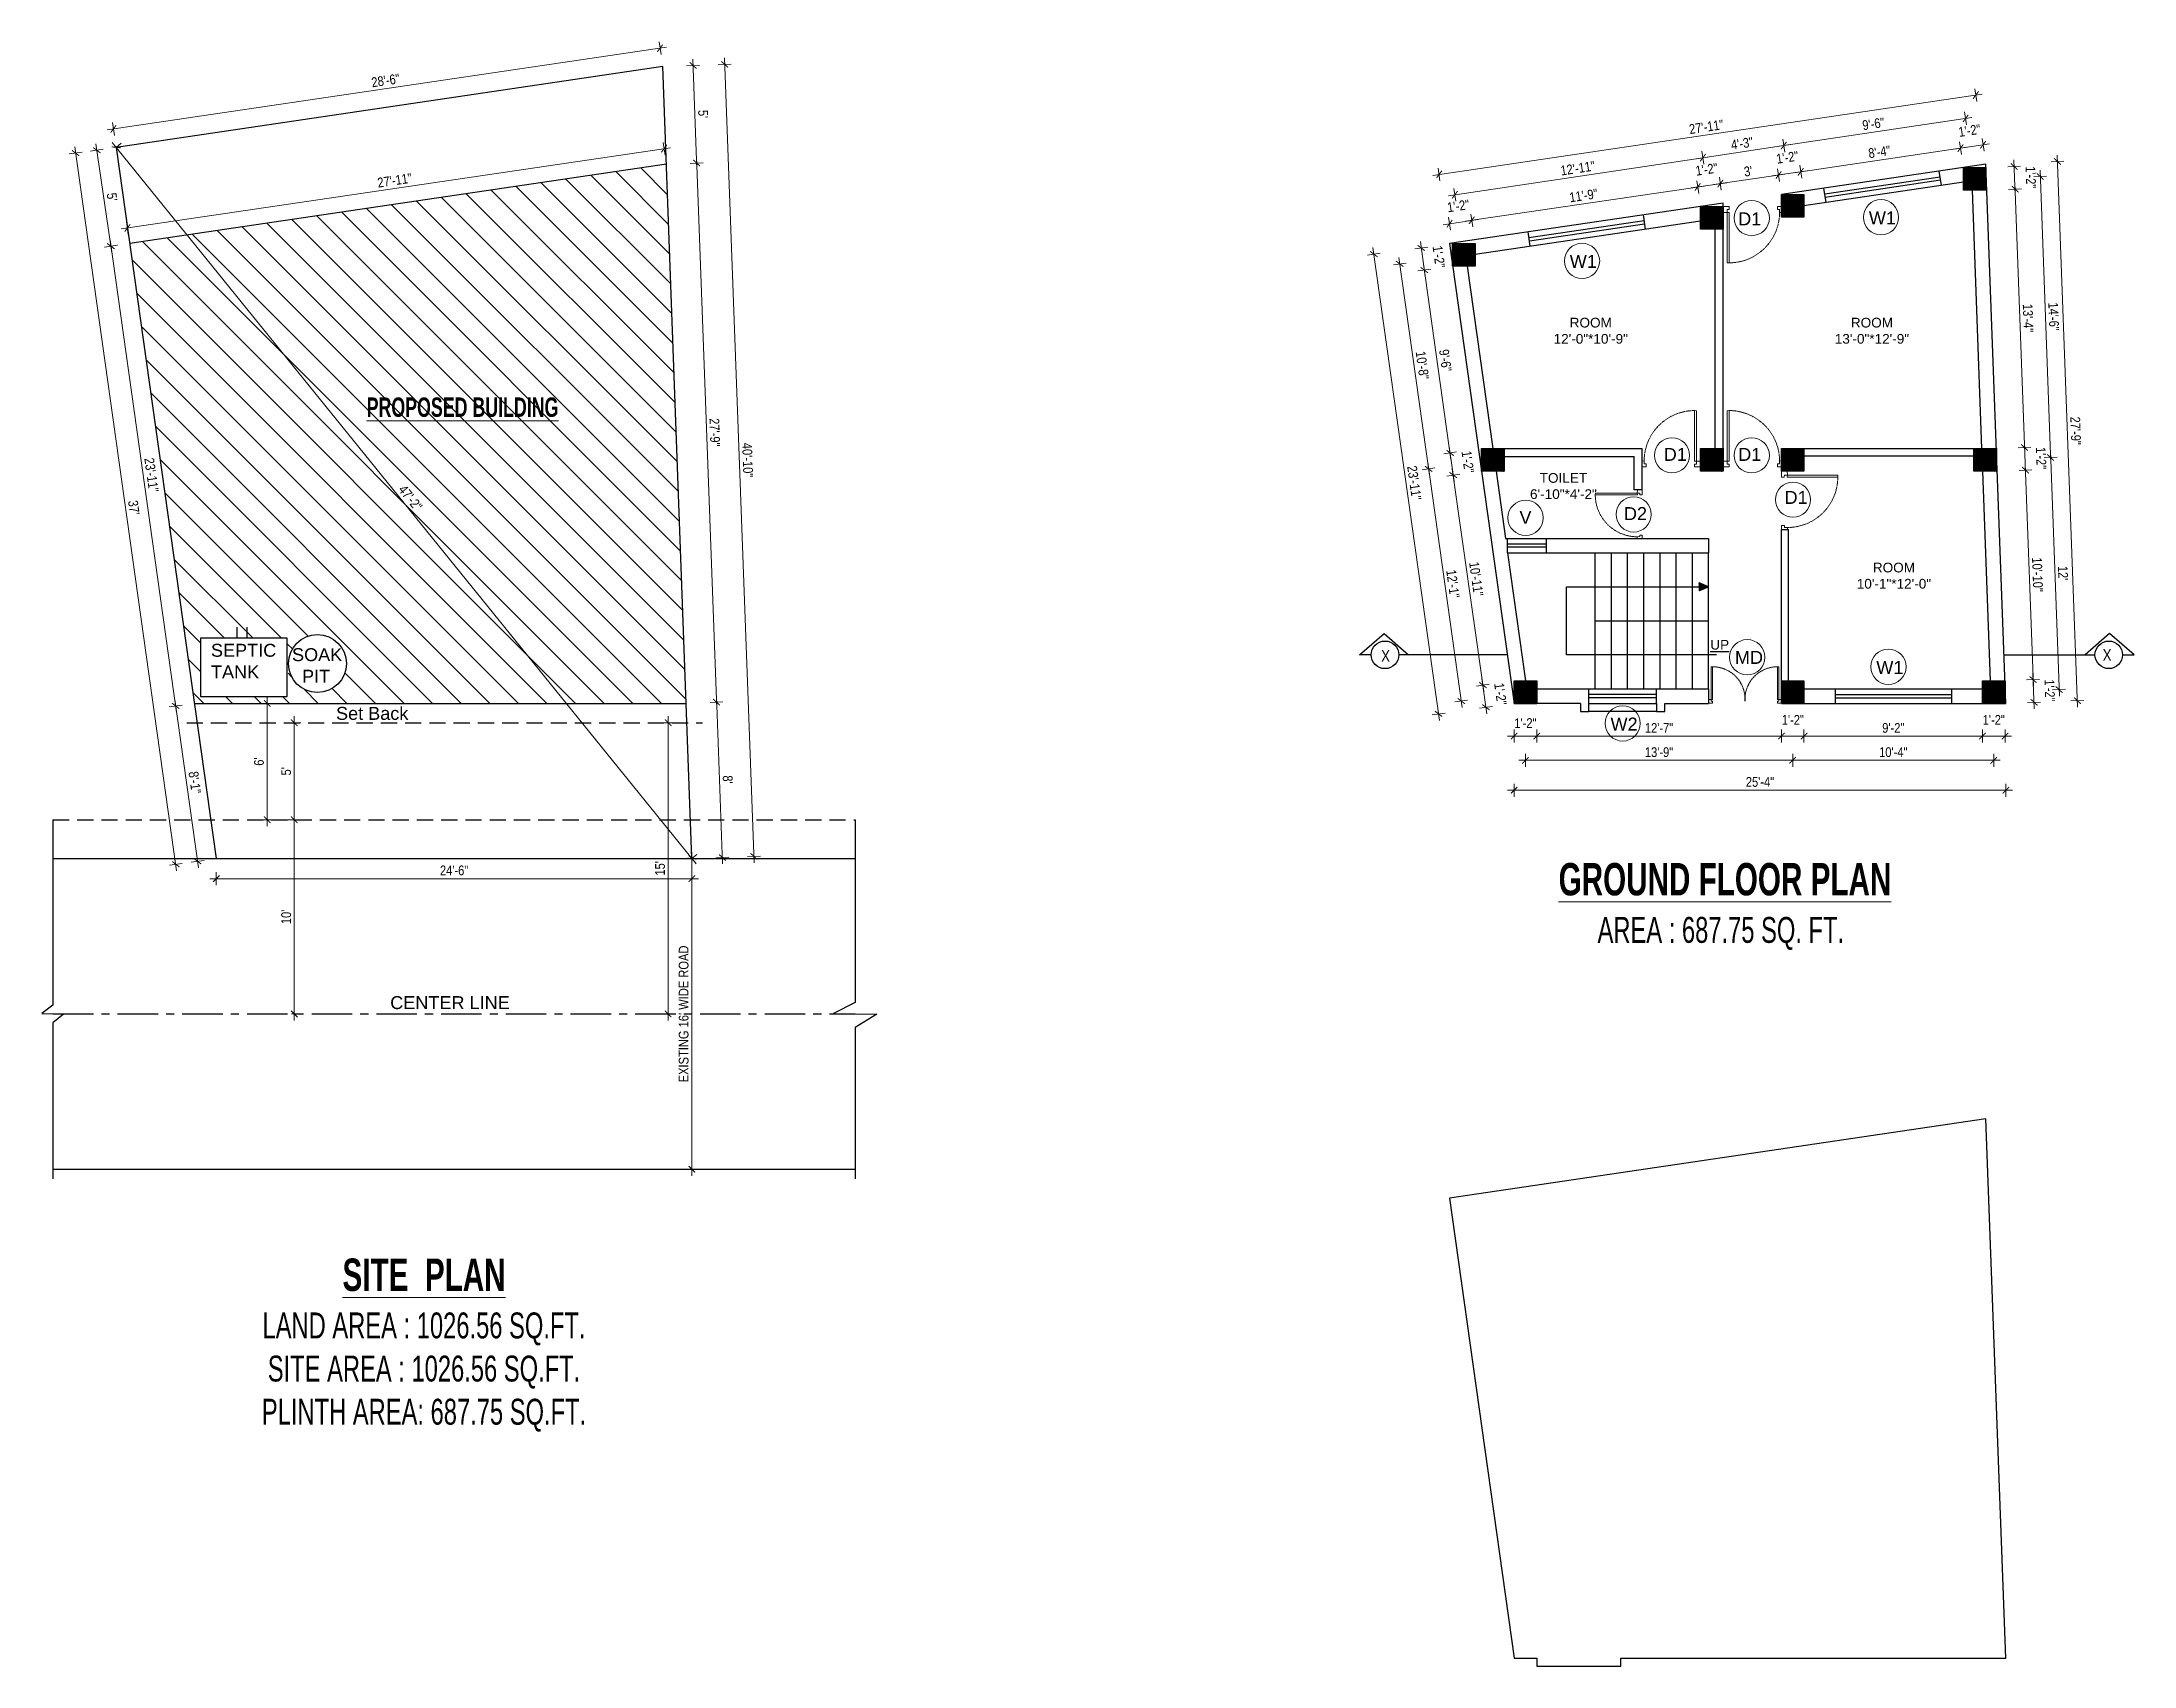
# Model space of a CAD drawing. Header units: inches. Extents: x -5142662 to -4941318, y -3361958 to -3160563.
# Drawn here: x -5010567 to -5009274, y -3263118 to -3262114 of the extents above; entities that cross this region are included whole.
import ezdxf

# ---------------------------------------------------------------- set-up
doc = ezdxf.new("R2010")
doc.units = ezdxf.units.IN
doc.header["$LTSCALE"] = 2
doc.header["$MEASUREMENT"] = 0
doc.header["$PDMODE"] = 34
doc.linetypes.add('CENTER', pattern=[2, 1.25, -0.25, 0.25, -0.25])
doc.linetypes.add('HIDDEN', pattern=[0.375, 0.25, -0.125])
doc.layers.get('0').update_dxf_attribs({"linetype": 'CONTINUOUS'})
doc.layers.get('DEFPOINTS').update_dxf_attribs({"color": 141, "linetype": 'CONTINUOUS'})
for name, color, linetype in [('A-Hatch', 7, 'CONTINUOUS'), ('DIM', 5, 'CONTINUOUS'), ('furniture', 31, 'CONTINUOUS'), ('WAll', 20, 'CONTINUOUS')]:
    doc.layers.add(name, color=color, linetype=linetype)
for name, color, linetype, lineweight in [('Annotate-Lite.w', 177, 'CONTINUOUS', 9), ('DIM 1-100', 4, 'CONTINUOUS', 13), ('dimension', 160, 'CONTINUOUS', 15), ('dimentions', 5, 'CONTINUOUS', 9), ('door', 20, 'CONTINUOUS', 35), ('Door-Window.w', 4, 'CONTINUOUS', 15), ('OUTLINE', 1, 'CONTINUOUS', 25), ('REN', 242, 'CONTINUOUS', 30), ('steps', 253, 'CONTINUOUS', 20), ('TEXT', 181, 'CONTINUOUS', 25), ('Text-100.w', 254, 'CONTINUOUS', 9), ('TEXTLAYER', 7, 'CONTINUOUS', 18), ('Toilet', 7, 'CONTINUOUS', 25)]:
    doc.layers.add(name, color=color, linetype=linetype, lineweight=lineweight)
doc.styles.add('ARAIL', font='ARIALN.TTF')
doc.styles.add('Arial', font='arial.ttf', dxfattribs={"width": 0.8, "height": 12})
doc.styles.add('arial.', font='arial.ttf')
doc.styles.add('gaurav', font='arial.ttf')
doc.styles.add('Lettring Text', font='arial.ttf')
doc.styles.add('S-111', font='tahoma.ttf', dxfattribs={"height": 8})
doc.styles.get("Standard").update_dxf_attribs({"font": 'ARIALN.TTF'})
doc.styles.add('TAHOMA', font='tahoma.ttf', dxfattribs={"height": 9})
doc.styles.add('Text', font='GOTHIC.TTF', dxfattribs={"height": 6})
doc.dimstyles.new('1 by 96', dxfattribs={"dimtxt": 6, "dimasz": 4, "dimexe": 4, "dimexo": 4, "dimgap": 2, "dimtad": 1, "dimdec": 0, "dimzin": 0, "dimdsep": 46, "dimlunit": 4, "dimtxsty": 'Standard', "dimblk": 'ARCHTICK', "dimcen": 0, "dimdle": 4, "dimadec": 0, "dimazin": 0, "dimtfac": 1, "dimtdec": 0, "dimtix": 1, "dimtofl": 0, "dimtmove": 1, "dimatfit": 3, "dimldrblk": 'ARCHTICK', "dimfxl": 4, "dimfxlon": 1, "dimtolj": 1, "dimtzin": 0, "dimlwd": -1, "dimlwe": -1, "dimarcsym": 0})
doc.dimstyles.new('Copy of Standard', dxfattribs={"dimtxt": 6, "dimasz": 2.875, "dimexe": 2, "dimexo": 4, "dimgap": 2, "dimtad": 1, "dimdec": 0, "dimrnd": 1, "dimzin": 0, "dimdsep": 46, "dimlunit": 4, "dimtxsty": 'Lettring Text', "dimcen": 0.1, "dimclrd": 7, "dimclre": 7, "dimclrt": 7, "dimazin": 0, "dimtfac": 0.645, "dimtdec": 0, "dimtmove": 1, "dimatfit": 0, "dimfxl": 3, "dimfxlon": 1, "dimtfillclr": 256, "dimtolj": 1, "dimtzin": 0, "dimlwd": -1, "dimlwe": -1, "dimarcsym": 2})
doc.dimstyles.new("S-2'", dxfattribs={"dimscale": 96, "dimtxt": 9, "dimasz": 0.003, "dimexe": 0.09375, "dimexo": 0.09375, "dimgap": 0.0625, "dimtad": 1, "dimdec": 0, "dimlfac": 0.25, "dimzin": 3, "dimdsep": 46, "dimlunit": 3, "dimtxsty": 'S-111', "dimblk": 'S', "dimcen": 0.09375, "dimdle": 0.09375, "dimse1": 1, "dimse2": 1, "dimadec": 0, "dimazin": 1, "dimtfac": 1, "dimtdec": 0, "dimtix": 1, "dimtmove": 0, "dimatfit": 3, "dimldrblk": 'DOTSMALL', "dimfxl": 1, "dimtolj": 1, "dimtzin": 1, "dimarcsym": 0})
doc.dimstyles.get("Standard").update_dxf_attribs({"dimtxt": 0.18, "dimasz": 0.18, "dimexe": 0.18, "dimexo": 0.0625, "dimgap": 0.09, "dimtad": 0, "dimtih": 1, "dimtoh": 1, "dimdec": 4, "dimzin": 0, "dimdsep": 46, "dimtxsty": 'Standard', "dimcen": 0.09, "dimadec": 0, "dimazin": 0, "dimtfac": 1, "dimtdec": 4, "dimtofl": 0, "dimtmove": 0, "dimatfit": 3, "dimfxl": 1, "dimtolj": 1, "dimtzin": 0, "dimarcsym": 0})
pattern_1 = [(90, (-3680.62, 0), (-12.5, 0), [])]

msp = doc.modelspace()

# ---------------------------------------------------------------- texts
at = {"layer": 'Annotate-Lite.w', "ltscale": 0.005, "char_height": 8, "style": 'gaurav'}
for s, insert, attachment_point in [('D1', (-5009504.4, -3262227.6), 9), ('W1', (-5009437.9, -3262219), 1), ('W1', (-5009622.8, -3262245.9), 1), ('D1', (-5009564.7, -3262365.2), 1), ('D1', (-5009504.4, -3262365.2), 3), ('D1', (-5009490, -3262399.8), 7), ('V', (-5009653.9, -3262412.1), 7), ('D2', (-5009589.3, -3262401.8), 1), ('MD', (-5009520.7, -3262490.7), 1), ('W1', (-5009433.3, -3262496.9), 1), ('W2', (-5009597.6, -3262531.9), 1)]:
    msp.add_mtext_dynamic_manual_height_columns(s, width=8, gutter_width=100, heights=[0], dxfattribs=dict(at, insert=insert, attachment_point=attachment_point))
at = {"layer": 'TEXT', "lineweight": -2, "char_height": 6, "attachment_point": 5, "style": 'arial.'}
for s, insert in [('ROOM\\P12\'-0"*10\'-9"', (-5009609.8, -3262292.8)), ('ROOM\\P13\'-0"*12\'-9"', (-5009436, -3262292.8)), ('TOILET\\P6\'-10"*4\'-2"', (-5009626.7, -3262388.8)), ('ROOM\\P10\'-1"*12\'-0"', (-5009422.4, -3262444.2))]:
    msp.add_mtext_dynamic_manual_height_columns(s, width=45.731, gutter_width=30, heights=[0], dxfattribs=dict(at, insert=insert))
at = {"layer": 'TEXT', "lineweight": -2, "insert": (-5009530.1, -3262486.9), "char_height": 6, "width": 26.674, "attachment_point": 5, "style": 'arial.'}
msp.add_mtext('{\\LUP}', dxfattribs=at)
at = {"layer": 'TEXT', "char_height": 7.2, "style": 'ARAIL'}
for insert, attachment_point in [((-5009733.9, -3262490.2), 3), ((-5009293.4, -3262489.6), 1)]:
    msp.add_mtext_dynamic_manual_height_columns('X', width=125.465, gutter_width=90, heights=[0], dxfattribs=dict(at, insert=insert, attachment_point=attachment_point))
at = {"layer": 'Text-100.w', "width": 569.102, "attachment_point": 2, "style": 'Arial'}
for s, insert, char_height in [('\\A1;{\\fArial Narrow|b1|i0|c0|p34;\\LPROPOSED BUILDING}', (-5010307.2, -3262334), 12), ('\\A1;{\\fArial Narrow|b1|i0|c0|p34;\\L GROUND FLOOR PLAN\\P\\fArial Narrow|b0|i0|c0|p34;\\H0.8x;\\lAREA : 687.75 SQ. FT.\\H1.02306x; }', (-5009529.4, -3262621.8), 20), ('\\A1;{\\fArial Narrow|b1|i0|c0|p34;\\LSITE  PLAN\\P\\fArial Narrow|b0|i0|c0|p34;\\H0.8x;\\lLAND AREA : 1026.56 SQ.FT.\\PSITE AREA : 1026.56 SQ.FT.\\PPLINTH AREA: 687.75 SQ.FT.}', (-5010331, -3262866.3), 20)]:
    msp.add_mtext(s, dxfattribs=dict(at, insert=insert, char_height=char_height))
at = {"layer": 'TEXTLAYER', "ltscale": 5, "char_height": 8, "width": 90.522, "attachment_point": 1}
for s, insert in [('{\\fArial|b0|i0|c0|p34;SEPTIC \\PTANK}', (-5010462.7, -3262486.3)), ('{\\fArial|b0|i0|c0|p34;SOAK \\P  PIT}', (-5010412.6, -3262489)), ('{\\fArial|b0|i0|c0|p34;Set Back}', (-5010385.4, -3262525.3)), ('{\\fArial|b0|i0|c0|p34;CENTER LINE}', (-5010351.9, -3262704.1))]:
    msp.add_mtext(s, dxfattribs=dict(at, insert=insert))

# ---------------------------------------------------------------- blocks, each defined once
blk = doc.blocks.new('_ArchTick')
at = {"color": 0, "linetype": 'ByBlock', "const_width": 0.15}
blk.add_lwpolyline([(-0.5, -0.5), (0.5, 0.5)], dxfattribs=at)
blk = doc.blocks.new('*D781')
at = {"layer": 'DEFPOINTS', "color": 0, "ltscale": 0.5, "transparency": 16777216}
for p in [(-5010401.8, -3262161.8), (-5010533.2, -3262181.2), (-5010393, -3262221.1)]:
    blk.add_point(p, dxfattribs=at)
at = {"layer": 'DIM 1-100', "color": 0, "ltscale": 0.5, "transparency": 16777216}
for p, q in [((-5010523.9, -3262244.5), (-5010533.8, -3262177.2)), ((-5010529.3, -3262180.6), (-5010537.2, -3262181.8)), ((-5010520.5, -3262239.9), (-5010528.4, -3262241.1))]:
    blk.add_line(p, q, dxfattribs=at)
at = {"layer": 'DIM 1-100', "color": 0, "ltscale": 0.5, "transparency": 16777216, "xscale": 4, "yscale": 4, "zscale": 4}
for p, rotation in [((-5010533.2, -3262181.2), 98.40388065627104), ((-5010524.5, -3262240.5), 278.403880656271)]:
    blk.add_blockref('_ArchTick', p, dxfattribs=dict(at, rotation=rotation))
at = {"layer": 'DIM 1-100', "color": 0, "ltscale": 0.5, "transparency": 16777216, "insert": (-5010523.9, -3262210.1), "char_height": 6, "attachment_point": 5, "rotation": 278.4039}
blk.add_mtext("\\A1;5'", dxfattribs=at)
blk = doc.blocks.new('*D782')
at = {"layer": 'DEFPOINTS', "color": 0, "ltscale": 0.5, "transparency": 16777216}
for p in [(-5010416.9, -3262535.1), (-5010422.9, -3262595.1), (-5010411.2, -3262595.1)]:
    blk.add_point(p, dxfattribs=at)
at = {"layer": 'DIM 1-100', "color": 0, "ltscale": 0.5, "transparency": 16777216}
for p, q in [((-5010412.9, -3262535.1), (-5010407.2, -3262535.1)), ((-5010411.2, -3262531.1), (-5010411.2, -3262599.1)), ((-5010415.2, -3262595.1), (-5010407.2, -3262595.1))]:
    blk.add_line(p, q, dxfattribs=at)
at = {"layer": 'DIM 1-100', "color": 0, "ltscale": 0.5, "transparency": 16777216, "xscale": 4, "yscale": 4, "zscale": 4}
for p, rotation in [((-5010411.2, -3262535.1), 90), ((-5010411.2, -3262595.1), 270)]:
    blk.add_blockref('_ArchTick', p, dxfattribs=dict(at, rotation=rotation))
at = {"layer": 'DIM 1-100', "color": 0, "ltscale": 0.5, "transparency": 16777216, "insert": (-5010416.2, -3262565.1), "char_height": 6, "attachment_point": 5, "rotation": 90}
blk.add_mtext("\\A1;5'", dxfattribs=at)
blk = doc.blocks.new('*D783')
at = {"layer": 'DEFPOINTS', "color": 0, "ltscale": 0.5, "transparency": 16777216}
for p in [(-5010165.4, -3262619.1), (-5010165.4, -3262811.1), (-5010165.4, -3262811.1)]:
    blk.add_point(p, dxfattribs=at)
at = {"layer": 'DIM 1-100', "color": 0, "ltscale": 0.5, "transparency": 16777216}
for p, q in [((-5010165.4, -3262615.1), (-5010165.4, -3262815.1)), ((-5010165.4, -3262619.1), (-5010169.4, -3262619.1)), ((-5010165.4, -3262811.1), (-5010169.4, -3262811.1))]:
    blk.add_line(p, q, dxfattribs=at)
at = {"layer": 'DIM 1-100', "color": 0, "ltscale": 0.5, "transparency": 16777216, "xscale": 4, "yscale": 4, "zscale": 4}
for p, rotation in [((-5010165.4, -3262619.1), 90), ((-5010165.4, -3262811.1), 270)]:
    blk.add_blockref('_ArchTick', p, dxfattribs=dict(at, rotation=rotation))
at = {"layer": 'DIM 1-100', "color": 0, "ltscale": 0.5, "transparency": 16777216, "insert": (-5010170.5, -3262715.1), "char_height": 6, "attachment_point": 5, "rotation": 90}
blk.add_mtext("\\A1;EXISTING 16' WIDE ROAD", dxfattribs=at)
blk = doc.blocks.new('*D784')
at = {"layer": 'DEFPOINTS', "color": 0, "ltscale": 0.5, "transparency": 16777216}
for p in [(-5010521.3, -3262179.4), (-5010484.4, -3262622.6), (-5010459.4, -3262619.1)]:
    blk.add_point(p, dxfattribs=at)
at = {"layer": 'DIM 1-100', "color": 0, "ltscale": 0.5, "transparency": 16777216}
for p, q in [((-5010542.4, -3262182.4), (-5010550.3, -3262183.5)), ((-5010546.9, -3262179), (-5010483.9, -3262626.6)), ((-5010480.5, -3262622), (-5010488.4, -3262623.2))]:
    blk.add_line(p, q, dxfattribs=at)
at = {"layer": 'DIM 1-100', "color": 0, "ltscale": 0.5, "transparency": 16777216, "xscale": 4, "yscale": 4, "zscale": 4}
for p, rotation in [((-5010546.4, -3262182.9), 98.01894551891075), ((-5010484.4, -3262622.6), 278.0189455189108)]:
    blk.add_blockref('_ArchTick', p, dxfattribs=dict(at, rotation=rotation))
at = {"layer": 'DIM 1-100', "color": 0, "ltscale": 0.5, "transparency": 16777216, "insert": (-5010510.4, -3262402.1), "char_height": 6, "attachment_point": 5, "rotation": 278.0189}
blk.add_mtext("\\A1;37'", dxfattribs=at)
blk = doc.blocks.new('*D785')
at = {"layer": 'DEFPOINTS', "color": 0, "ltscale": 0.5, "transparency": 16777216}
for p in [(-5010183.4, -3262129.5), (-5010523, -3262168), (-5010521.3, -3262179.4)]:
    blk.add_point(p, dxfattribs=at)
at = {"layer": 'DIM 1-100', "color": 0, "ltscale": 0.5, "transparency": 16777216}
for p, q in [((-5010181.2, -3262117.5), (-5010526.9, -3262168.6)), ((-5010184.5, -3262122.1), (-5010185.7, -3262114.2)), ((-5010522.4, -3262172), (-5010523.6, -3262164.1))]:
    blk.add_line(p, q, dxfattribs=at)
at = {"layer": 'DIM 1-100', "color": 0, "ltscale": 0.5, "transparency": 16777216, "xscale": 4, "yscale": 4, "zscale": 4}
for p, rotation in [((-5010185.1, -3262118.1), 8.403880655819602), ((-5010523, -3262168), 188.4038806558196)]:
    blk.add_blockref('_ArchTick', p, dxfattribs=dict(at, rotation=rotation))
at = {"layer": 'DIM 1-100', "color": 0, "ltscale": 0.5, "transparency": 16777216, "insert": (-5010354.8, -3262138.1), "char_height": 6, "attachment_point": 5, "rotation": 8.4039}
blk.add_mtext('\\A1;28\'-6"', dxfattribs=at)
blk = doc.blocks.new('*D786')
at = {"layer": 'DEFPOINTS', "color": 0, "ltscale": 0.5, "transparency": 16777216}
for p in [(-5010459.4, -3262619.1), (-5010165.4, -3262619.1), (-5010165.4, -3262631.5)]:
    blk.add_point(p, dxfattribs=at)
at = {"layer": 'DIM 1-100', "color": 0, "ltscale": 0.5, "transparency": 16777216}
for p, q in [((-5010459.4, -3262627.5), (-5010459.4, -3262635.5)), ((-5010165.4, -3262627.5), (-5010165.4, -3262635.5)), ((-5010463.4, -3262631.5), (-5010161.4, -3262631.5))]:
    blk.add_line(p, q, dxfattribs=at)
at = {"layer": 'DIM 1-100', "color": 0, "ltscale": 0.5, "transparency": 16777216, "xscale": 4, "yscale": 4, "zscale": 4, "rotation": 180}
blk.add_blockref('_ArchTick', (-5010459.4, -3262631.5), dxfattribs=at)
at = {"layer": 'DIM 1-100', "color": 0, "ltscale": 0.5, "transparency": 16777216, "xscale": 4, "yscale": 4, "zscale": 4}
blk.add_blockref('_ArchTick', (-5010165.4, -3262631.5), dxfattribs=at)
at = {"layer": 'DIM 1-100', "color": 0, "ltscale": 0.5, "transparency": 16777216, "insert": (-5010312.4, -3262626.4), "char_height": 6, "attachment_point": 5}
blk.add_mtext('\\A1;24\'-6"', dxfattribs=at)
blk = doc.blocks.new('3-0')
at = {"ltscale": 3}
for p, q in [((11063, 10097.7), (11066, 10099.9)), ((11063, 10097.7), (11064.5, 10095.7)), ((11066, 10096.8), (11064.5, 10095.7)), ((11065.3, 10097.8), (11066.7, 10098.9)), ((11066, 10096.8), (11065.3, 10097.8)), ((11066, 10099.9), (11066.7, 10098.9)), ((11085.5, 10074.1), (11110.3, 10093)), ((11086.2, 10073.2), (11111, 10092)), ((11111, 10092), (11110.3, 10093)), ((11084, 10073), (11082.6, 10071.9)), ((11082.6, 10071.9), (11084.8, 10069)), ((11084, 10073), (11084.8, 10072)), ((11084.8, 10072), (11086.2, 10073.2)), ((11084.8, 10069), (11087.7, 10071.2)), ((11086.2, 10073.2), (11085.5, 10074.1)), ((11087.7, 10071.2), (11086.2, 10073.2))]:
    blk.add_line(p, q, dxfattribs=at)
at = {"layer": 'Door-Window.w', "color": 9, "linetype": 'HIDDEN', "lineweight": 18}
blk.add_arc((11085.5, 10074.1), 31.2, 37.1906, 127.1465, dxfattribs=at)
blk = doc.blocks.new('FDFDRE')
at = {"ltscale": 3}
for p, q in [((165701.1, -58637.8), (165701.1, -58641.5)), ((165704.8, -58637.8), (165701.1, -58637.8)), ((165701.1, -58641.5), (165703.6, -58641.5)), ((165703.6, -58641.5), (165703.5, -58672.6)), ((165704.8, -58639.7), (165703.6, -58639.7)), ((165703.6, -58639.7), (165703.6, -58641.5)), ((165703.6, -58641.5), (165704.8, -58641.5)), ((165704.8, -58639.7), (165704.8, -58637.8)), ((165704.8, -58641.5), (165704.8, -58672.7)), ((165767, -58639.7), (165767, -58637.8)), ((165767, -58637.8), (165770.6, -58637.8)), ((165767, -58639.7), (165768.2, -58639.7)), ((165767, -58641.5), (165767, -58672.7)), ((165768.2, -58641.5), (165767, -58641.5)), ((165768.2, -58639.7), (165768.2, -58641.5)), ((165770.7, -58641.5), (165768.2, -58641.5)), ((165768.2, -58641.5), (165768.2, -58672.6)), ((165770.6, -58637.8), (165770.7, -58641.5)), ((165703.5, -58672.6), (165704.8, -58672.7)), ((165768.2, -58672.6), (165767, -58672.7))]:
    blk.add_line(p, q, dxfattribs=at)
at = {"layer": 'Door-Window.w', "color": 9, "linetype": 'HIDDEN', "lineweight": 18}
for centre, start, end in [((165704.8, -58641.5), 269.9618, 3.3835), ((165767, -58641.5), 176.6165, 270.0382)]:
    blk.add_arc(centre, 31.2, start, end, dxfattribs=at)
blk = doc.blocks.new('*D938')
at = {"layer": 'DEFPOINTS', "color": 0, "ltscale": 0.5, "transparency": 16777216}
for p in [(-5009657.2, -3262523.1), (-5009643.2, -3262523.1), (-5009643.2, -3262543.3)]:
    blk.add_point(p, dxfattribs=at)
at = {"layer": 'DIM 1-100', "color": 0, "ltscale": 0.5, "transparency": 16777216}
for p, q in [((-5009657.2, -3262539.3), (-5009657.2, -3262547.3)), ((-5009643.2, -3262539.3), (-5009643.2, -3262547.3)), ((-5009661.2, -3262543.3), (-5009639.2, -3262543.3))]:
    blk.add_line(p, q, dxfattribs=at)
at = {"layer": 'DIM 1-100', "color": 0, "ltscale": 0.5, "transparency": 16777216, "xscale": 4, "yscale": 4, "zscale": 4, "rotation": 180}
blk.add_blockref('_ArchTick', (-5009657.2, -3262543.3), dxfattribs=at)
at = {"layer": 'DIM 1-100', "color": 0, "ltscale": 0.5, "transparency": 16777216, "xscale": 4, "yscale": 4, "zscale": 4}
blk.add_blockref('_ArchTick', (-5009643.2, -3262543.3), dxfattribs=at)
at = {"layer": 'DIM 1-100', "color": 0, "ltscale": 0.5, "transparency": 16777216, "insert": (-5009650.2, -3262535.3), "char_height": 6, "attachment_point": 5}
blk.add_mtext('\\A1;1\'-2"', dxfattribs=at)
blk = doc.blocks.new('*D939')
at = {"layer": 'DEFPOINTS', "color": 0, "ltscale": 0.5, "transparency": 16777216}
for p in [(-5009643.2, -3262523.1), (-5009491.9, -3262523.1), (-5009491.9, -3262543.3)]:
    blk.add_point(p, dxfattribs=at)
at = {"layer": 'DIM 1-100', "color": 0, "ltscale": 0.5, "transparency": 16777216}
for p, q in [((-5009643.2, -3262539.3), (-5009643.2, -3262547.3)), ((-5009491.9, -3262539.3), (-5009491.9, -3262547.3)), ((-5009647.2, -3262543.3), (-5009487.9, -3262543.3))]:
    blk.add_line(p, q, dxfattribs=at)
at = {"layer": 'DIM 1-100', "color": 0, "ltscale": 0.5, "transparency": 16777216, "xscale": 4, "yscale": 4, "zscale": 4, "rotation": 180}
blk.add_blockref('_ArchTick', (-5009643.2, -3262543.3), dxfattribs=at)
at = {"layer": 'DIM 1-100', "color": 0, "ltscale": 0.5, "transparency": 16777216, "xscale": 4, "yscale": 4, "zscale": 4}
blk.add_blockref('_ArchTick', (-5009491.9, -3262543.3), dxfattribs=at)
at = {"layer": 'DIM 1-100', "color": 0, "ltscale": 0.5, "transparency": 16777216, "insert": (-5009567.6, -3262538.3), "char_height": 6, "attachment_point": 5}
blk.add_mtext('\\A1;12\'-7"', dxfattribs=at)
blk = doc.blocks.new('*D940')
at = {"layer": 'DEFPOINTS', "color": 0, "ltscale": 0.5, "transparency": 16777216}
for p in [(-5009491.9, -3262523.1), (-5009478, -3262523.1), (-5009478, -3262543.3)]:
    blk.add_point(p, dxfattribs=at)
at = {"layer": 'DIM 1-100', "color": 0, "ltscale": 0.5, "transparency": 16777216}
for p, q in [((-5009491.9, -3262539.3), (-5009491.9, -3262547.3)), ((-5009478, -3262539.3), (-5009478, -3262547.3)), ((-5009495.9, -3262543.3), (-5009474, -3262543.3))]:
    blk.add_line(p, q, dxfattribs=at)
at = {"layer": 'DIM 1-100', "color": 0, "ltscale": 0.5, "transparency": 16777216, "xscale": 4, "yscale": 4, "zscale": 4, "rotation": 180}
blk.add_blockref('_ArchTick', (-5009491.9, -3262543.3), dxfattribs=at)
at = {"layer": 'DIM 1-100', "color": 0, "ltscale": 0.5, "transparency": 16777216, "xscale": 4, "yscale": 4, "zscale": 4}
blk.add_blockref('_ArchTick', (-5009478, -3262543.3), dxfattribs=at)
at = {"layer": 'DIM 1-100', "color": 0, "ltscale": 0.5, "transparency": 16777216, "insert": (-5009484.9, -3262533.3), "char_height": 6, "attachment_point": 5}
blk.add_mtext('\\A1;1\'-2"', dxfattribs=at)
blk = doc.blocks.new('*D941')
at = {"layer": 'DEFPOINTS', "color": 0, "ltscale": 0.5, "transparency": 16777216}
for p in [(-5009478, -3262523.1), (-5009367.7, -3262523.1), (-5009367.7, -3262543.3)]:
    blk.add_point(p, dxfattribs=at)
at = {"layer": 'DIM 1-100', "color": 0, "ltscale": 0.5, "transparency": 16777216}
for p, q in [((-5009478, -3262539.3), (-5009478, -3262547.3)), ((-5009367.7, -3262539.3), (-5009367.7, -3262547.3)), ((-5009482, -3262543.3), (-5009363.7, -3262543.3))]:
    blk.add_line(p, q, dxfattribs=at)
at = {"layer": 'DIM 1-100', "color": 0, "ltscale": 0.5, "transparency": 16777216, "xscale": 4, "yscale": 4, "zscale": 4, "rotation": 180}
blk.add_blockref('_ArchTick', (-5009478, -3262543.3), dxfattribs=at)
at = {"layer": 'DIM 1-100', "color": 0, "ltscale": 0.5, "transparency": 16777216, "xscale": 4, "yscale": 4, "zscale": 4}
blk.add_blockref('_ArchTick', (-5009367.7, -3262543.3), dxfattribs=at)
at = {"layer": 'DIM 1-100', "color": 0, "ltscale": 0.5, "transparency": 16777216, "insert": (-5009422.8, -3262538.3), "char_height": 6, "attachment_point": 5}
blk.add_mtext('\\A1;9\'-2"', dxfattribs=at)
blk = doc.blocks.new('*D942')
at = {"layer": 'DEFPOINTS', "color": 0, "ltscale": 0.5, "transparency": 16777216}
for p in [(-5009367.7, -3262523.1), (-5009353.7, -3262523.1), (-5009353.7, -3262543.3)]:
    blk.add_point(p, dxfattribs=at)
at = {"layer": 'DIM 1-100', "color": 0, "ltscale": 0.5, "transparency": 16777216}
for p, q in [((-5009367.7, -3262539.3), (-5009367.7, -3262547.3)), ((-5009353.7, -3262539.3), (-5009353.7, -3262547.3)), ((-5009371.7, -3262543.3), (-5009349.7, -3262543.3))]:
    blk.add_line(p, q, dxfattribs=at)
at = {"layer": 'DIM 1-100', "color": 0, "ltscale": 0.5, "transparency": 16777216, "xscale": 4, "yscale": 4, "zscale": 4, "rotation": 180}
blk.add_blockref('_ArchTick', (-5009367.7, -3262543.3), dxfattribs=at)
at = {"layer": 'DIM 1-100', "color": 0, "ltscale": 0.5, "transparency": 16777216, "xscale": 4, "yscale": 4, "zscale": 4}
blk.add_blockref('_ArchTick', (-5009353.7, -3262543.3), dxfattribs=at)
at = {"layer": 'DIM 1-100', "color": 0, "ltscale": 0.5, "transparency": 16777216, "insert": (-5009360.7, -3262533.3), "char_height": 6, "attachment_point": 5}
blk.add_mtext('\\A1;1\'-2"', dxfattribs=at)
blk = doc.blocks.new('*D943')
at = {"layer": 'DEFPOINTS', "color": 0, "ltscale": 0.5, "transparency": 16777216}
for p in [(-5009712.7, -3262255.3), (-5009695.3, -3262252.8), (-5009677.4, -3262365.6)]:
    blk.add_point(p, dxfattribs=at)
at = {"layer": 'DIM 1-100', "color": 0, "ltscale": 0.5, "transparency": 16777216}
for p, q in [((-5009708.7, -3262254.7), (-5009716.6, -3262255.8)), ((-5009696.2, -3262372.3), (-5009713.2, -3262251.3)), ((-5009692.8, -3262367.7), (-5009700.7, -3262368.9))]:
    blk.add_line(p, q, dxfattribs=at)
at = {"layer": 'DIM 1-100', "color": 0, "ltscale": 0.5, "transparency": 16777216, "xscale": 4, "yscale": 4, "zscale": 4}
for p, rotation in [((-5009712.7, -3262255.3), 98.01894551889248), ((-5009696.7, -3262368.3), 278.0189455188925)]:
    blk.add_blockref('_ArchTick', p, dxfattribs=dict(at, rotation=rotation))
at = {"layer": 'DIM 1-100', "color": 0, "ltscale": 0.5, "transparency": 16777216, "insert": (-5009699.7, -3262311.1), "char_height": 6, "attachment_point": 5, "rotation": 278.0189}
blk.add_mtext('\\A1;9\'-6"', dxfattribs=at)
blk = doc.blocks.new('*D944')
at = {"layer": 'DEFPOINTS', "color": 0, "ltscale": 0.5, "transparency": 16777216}
for p in [(-5009714.6, -3262241.6), (-5009695.3, -3262238.8), (-5009695.3, -3262252.8)]:
    blk.add_point(p, dxfattribs=at)
at = {"layer": 'DIM 1-100', "color": 0, "ltscale": 0.5, "transparency": 16777216}
for p, q in [((-5009710.6, -3262241), (-5009718.6, -3262242.1)), ((-5009712.1, -3262259.2), (-5009715.1, -3262237.6)), ((-5009708.7, -3262254.7), (-5009716.6, -3262255.8))]:
    blk.add_line(p, q, dxfattribs=at)
at = {"layer": 'DIM 1-100', "color": 0, "ltscale": 0.5, "transparency": 16777216, "xscale": 4, "yscale": 4, "zscale": 4}
for p, rotation in [((-5009714.6, -3262241.6), 98.01894551889248), ((-5009712.7, -3262255.3), 278.0189455188925)]:
    blk.add_blockref('_ArchTick', p, dxfattribs=dict(at, rotation=rotation))
at = {"layer": 'DIM 1-100', "color": 0, "ltscale": 0.5, "transparency": 16777216, "insert": (-5009703.7, -3262247), "char_height": 6, "attachment_point": 5, "rotation": 278.0189}
blk.add_mtext('\\A1;1\'-2"', dxfattribs=at)
blk = doc.blocks.new('*D945')
at = {"layer": 'DEFPOINTS', "color": 0, "ltscale": 0.5, "transparency": 16777216}
for p in [(-5009677.4, -3262365.6), (-5009694.8, -3262382), (-5009677.4, -3262379.6)]:
    blk.add_point(p, dxfattribs=at)
at = {"layer": 'DIM 1-100', "color": 0, "ltscale": 0.5, "transparency": 16777216}
for p, q in [((-5009692.8, -3262367.7), (-5009700.7, -3262368.9)), ((-5009697.3, -3262364.3), (-5009694.2, -3262386)), ((-5009690.8, -3262381.5), (-5009698.8, -3262382.6))]:
    blk.add_line(p, q, dxfattribs=at)
at = {"layer": 'DIM 1-100', "color": 0, "ltscale": 0.5, "transparency": 16777216, "xscale": 4, "yscale": 4, "zscale": 4}
for p, rotation in [((-5009696.7, -3262368.3), 98.01894551889248), ((-5009694.8, -3262382), 278.0189455188925)]:
    blk.add_blockref('_ArchTick', p, dxfattribs=dict(at, rotation=rotation))
at = {"layer": 'DIM 1-100', "color": 0, "ltscale": 0.5, "transparency": 16777216, "insert": (-5009685.8, -3262373.8), "char_height": 6, "attachment_point": 5, "rotation": 278.0189}
blk.add_mtext('\\A1;1\'-2"', dxfattribs=at)
blk = doc.blocks.new('*D946')
at = {"layer": 'DEFPOINTS', "color": 0, "ltscale": 0.5, "transparency": 16777216}
for p in [(-5009677.4, -3262379.6), (-5009676.5, -3262511.8), (-5009657.2, -3262509.1)]:
    blk.add_point(p, dxfattribs=at)
at = {"layer": 'DIM 1-100', "color": 0, "ltscale": 0.5, "transparency": 16777216}
for p, q in [((-5009690.8, -3262381.5), (-5009698.8, -3262382.6)), ((-5009695.4, -3262378.1), (-5009676, -3262515.8)), ((-5009672.6, -3262511.2), (-5009680.5, -3262512.4))]:
    blk.add_line(p, q, dxfattribs=at)
at = {"layer": 'DIM 1-100', "color": 0, "ltscale": 0.5, "transparency": 16777216, "xscale": 4, "yscale": 4, "zscale": 4}
for p, rotation in [((-5009694.8, -3262382), 98.01894551889248), ((-5009676.5, -3262511.8), 278.0189455188925)]:
    blk.add_blockref('_ArchTick', p, dxfattribs=dict(at, rotation=rotation))
at = {"layer": 'DIM 1-100', "color": 0, "ltscale": 0.5, "transparency": 16777216, "insert": (-5009680.6, -3262446.2), "char_height": 6, "attachment_point": 5, "rotation": 278.0189}
blk.add_mtext('\\A1;10\'-11"', dxfattribs=at)
blk = doc.blocks.new('*D947')
at = {"layer": 'DEFPOINTS', "color": 0, "ltscale": 0.5, "transparency": 16777216}
for p in [(-5009657.2, -3262509.1), (-5009674.6, -3262525.5), (-5009657.2, -3262523.1)]:
    blk.add_point(p, dxfattribs=at)
at = {"layer": 'DIM 1-100', "color": 0, "ltscale": 0.5, "transparency": 16777216}
for p, q in [((-5009672.6, -3262511.2), (-5009680.5, -3262512.4)), ((-5009677.1, -3262507.8), (-5009674, -3262529.5)), ((-5009670.6, -3262525), (-5009678.5, -3262526.1))]:
    blk.add_line(p, q, dxfattribs=at)
at = {"layer": 'DIM 1-100', "color": 0, "ltscale": 0.5, "transparency": 16777216, "xscale": 4, "yscale": 4, "zscale": 4}
for p, rotation in [((-5009676.5, -3262511.8), 98.01894551889248), ((-5009674.6, -3262525.5), 278.0189455188925)]:
    blk.add_blockref('_ArchTick', p, dxfattribs=dict(at, rotation=rotation))
at = {"layer": 'DIM 1-100', "color": 0, "ltscale": 0.5, "transparency": 16777216, "insert": (-5009665.6, -3262517.3), "char_height": 6, "attachment_point": 5, "rotation": 278.0189}
blk.add_mtext('\\A1;1\'-2"', dxfattribs=at)
blk = doc.blocks.new('*D948')
at = {"layer": 'DEFPOINTS', "color": 0, "ltscale": 0.5, "transparency": 16777216}
for p in [(-5009710, -3262378.2), (-5009670.4, -3262372.6), (-5009650.2, -3262516.1)]:
    blk.add_point(p, dxfattribs=at)
at = {"layer": 'DIM 1-100', "color": 0, "ltscale": 0.5, "transparency": 16777216}
for p, q in [((-5009706.1, -3262377.6), (-5009714, -3262378.7)), ((-5009689.3, -3262525.6), (-5009710.6, -3262374.2)), ((-5009685.9, -3262521.1), (-5009693.8, -3262522.2))]:
    blk.add_line(p, q, dxfattribs=at)
at = {"layer": 'DIM 1-100', "color": 0, "ltscale": 0.5, "transparency": 16777216, "xscale": 4, "yscale": 4, "zscale": 4}
for p, rotation in [((-5009710, -3262378.2), 98.01894551876403), ((-5009689.8, -3262521.7), 278.018945518764)]:
    blk.add_blockref('_ArchTick', p, dxfattribs=dict(at, rotation=rotation))
at = {"layer": 'DIM 1-100', "color": 0, "ltscale": 0.5, "transparency": 16777216, "insert": (-5009695, -3262449.2), "char_height": 6, "attachment_point": 5, "rotation": 278.0189}
blk.add_mtext('\\A1;12\'-1"', dxfattribs=at)
blk = doc.blocks.new('*D949')
at = {"layer": 'DEFPOINTS', "color": 0, "ltscale": 0.5, "transparency": 16777216}
for p in [(-5009727.9, -3262251.4), (-5009688.3, -3262245.8), (-5009670.4, -3262372.6)]:
    blk.add_point(p, dxfattribs=at)
at = {"layer": 'DIM 1-100', "color": 0, "ltscale": 0.5, "transparency": 16777216}
for p, q in [((-5009723.9, -3262250.9), (-5009731.8, -3262252)), ((-5009709.5, -3262382.1), (-5009728.4, -3262247.4)), ((-5009706.1, -3262377.6), (-5009714, -3262378.7))]:
    blk.add_line(p, q, dxfattribs=at)
at = {"layer": 'DIM 1-100', "color": 0, "ltscale": 0.5, "transparency": 16777216, "xscale": 4, "yscale": 4, "zscale": 4}
for p, rotation in [((-5009727.9, -3262251.4), 98.018945518764), ((-5009710, -3262378.2), 278.018945518764)]:
    blk.add_blockref('_ArchTick', p, dxfattribs=dict(at, rotation=rotation))
at = {"layer": 'DIM 1-100', "color": 0, "ltscale": 0.5, "transparency": 16777216, "insert": (-5009713.9, -3262314.1), "char_height": 6, "attachment_point": 5, "rotation": 278.0189}
blk.add_mtext('\\A1;10\'-8"', dxfattribs=at)
blk = doc.blocks.new('*D950')
at = {"layer": 'DEFPOINTS', "color": 0, "ltscale": 0.5, "transparency": 16777216}
for p in [(-5009697.2, -3262238.8), (-5009657.2, -3262523.1), (-5009703.9, -3262529.6)]:
    blk.add_point(p, dxfattribs=at)
at = {"layer": 'DIM 1-100', "color": 0, "ltscale": 0.5, "transparency": 16777216}
for p, q in [((-5009744.5, -3262241.4), (-5009703.3, -3262533.6)), ((-5009739.9, -3262244.8), (-5009747.9, -3262246)), ((-5009699.9, -3262529.1), (-5009707.8, -3262530.2))]:
    blk.add_line(p, q, dxfattribs=at)
at = {"layer": 'DIM 1-100', "color": 0, "ltscale": 0.5, "transparency": 16777216, "xscale": 4, "yscale": 4, "zscale": 4}
for p, rotation in [((-5009743.9, -3262245.4), 98.01894551889016), ((-5009703.9, -3262529.6), 278.0189455188902)]:
    blk.add_blockref('_ArchTick', p, dxfattribs=dict(at, rotation=rotation))
at = {"layer": 'DIM 1-100', "color": 0, "ltscale": 0.5, "transparency": 16777216, "insert": (-5009718.9, -3262386.8), "char_height": 6, "attachment_point": 5, "rotation": 278.0189}
blk.add_mtext('\\A1;23\'-11"', dxfattribs=at)
blk = doc.blocks.new('*D951')
at = {"layer": 'DEFPOINTS', "color": 0, "ltscale": 0.5, "transparency": 16777216}
for p in [(-5009650.2, -3262516.1), (-5009485, -3262516.1), (-5009485, -3262558.3)]:
    blk.add_point(p, dxfattribs=at)
at = {"layer": 'DIM 1-100', "color": 0, "ltscale": 0.5, "transparency": 16777216}
for p, q in [((-5009654.2, -3262558.3), (-5009481, -3262558.3)), ((-5009650.2, -3262554.3), (-5009650.2, -3262562.3)), ((-5009485, -3262554.3), (-5009485, -3262562.3))]:
    blk.add_line(p, q, dxfattribs=at)
at = {"layer": 'DIM 1-100', "color": 0, "ltscale": 0.5, "transparency": 16777216, "xscale": 4, "yscale": 4, "zscale": 4, "rotation": 180}
blk.add_blockref('_ArchTick', (-5009650.2, -3262558.3), dxfattribs=at)
at = {"layer": 'DIM 1-100', "color": 0, "ltscale": 0.5, "transparency": 16777216, "xscale": 4, "yscale": 4, "zscale": 4}
blk.add_blockref('_ArchTick', (-5009485, -3262558.3), dxfattribs=at)
at = {"layer": 'DIM 1-100', "color": 0, "ltscale": 0.5, "transparency": 16777216, "insert": (-5009567.6, -3262553.3), "char_height": 6, "attachment_point": 5}
blk.add_mtext('\\A1;13\'-9"', dxfattribs=at)
blk = doc.blocks.new('*D952')
at = {"layer": 'DEFPOINTS', "color": 0, "ltscale": 0.5, "transparency": 16777216}
for p in [(-5009485, -3262516.1), (-5009360.7, -3262516.1), (-5009360.7, -3262558.3)]:
    blk.add_point(p, dxfattribs=at)
at = {"layer": 'DIM 1-100', "color": 0, "ltscale": 0.5, "transparency": 16777216}
for p, q in [((-5009489, -3262558.3), (-5009356.7, -3262558.3)), ((-5009485, -3262554.3), (-5009485, -3262562.3)), ((-5009360.7, -3262554.3), (-5009360.7, -3262562.3))]:
    blk.add_line(p, q, dxfattribs=at)
at = {"layer": 'DIM 1-100', "color": 0, "ltscale": 0.5, "transparency": 16777216, "xscale": 4, "yscale": 4, "zscale": 4, "rotation": 180}
blk.add_blockref('_ArchTick', (-5009485, -3262558.3), dxfattribs=at)
at = {"layer": 'DIM 1-100', "color": 0, "ltscale": 0.5, "transparency": 16777216, "xscale": 4, "yscale": 4, "zscale": 4}
blk.add_blockref('_ArchTick', (-5009360.7, -3262558.3), dxfattribs=at)
at = {"layer": 'DIM 1-100', "color": 0, "ltscale": 0.5, "transparency": 16777216, "insert": (-5009422.8, -3262553.3), "char_height": 6, "attachment_point": 5}
blk.add_mtext('\\A1;10\'-4"', dxfattribs=at)
blk = doc.blocks.new('*D953')
at = {"layer": 'DEFPOINTS', "color": 0, "ltscale": 0.5, "transparency": 16777216}
for p in [(-5009657.2, -3262523.1), (-5009353.2, -3262523.1), (-5009353.2, -3262576.8)]:
    blk.add_point(p, dxfattribs=at)
at = {"layer": 'DIM 1-100', "color": 0, "ltscale": 0.5, "transparency": 16777216}
for p, q in [((-5009661.2, -3262576.8), (-5009349.2, -3262576.8)), ((-5009657.2, -3262572.8), (-5009657.2, -3262580.8)), ((-5009353.2, -3262572.8), (-5009353.2, -3262580.8))]:
    blk.add_line(p, q, dxfattribs=at)
at = {"layer": 'DIM 1-100', "color": 0, "ltscale": 0.5, "transparency": 16777216, "xscale": 4, "yscale": 4, "zscale": 4, "rotation": 180}
blk.add_blockref('_ArchTick', (-5009657.2, -3262576.8), dxfattribs=at)
at = {"layer": 'DIM 1-100', "color": 0, "ltscale": 0.5, "transparency": 16777216, "xscale": 4, "yscale": 4, "zscale": 4}
blk.add_blockref('_ArchTick', (-5009353.2, -3262576.8), dxfattribs=at)
at = {"layer": 'DIM 1-100', "color": 0, "ltscale": 0.5, "transparency": 16777216, "insert": (-5009505.2, -3262571.7), "char_height": 6, "attachment_point": 5}
blk.add_mtext('\\A1;25\'-4"', dxfattribs=at)
blk = doc.blocks.new('*D954')
at = {"layer": 'DEFPOINTS', "color": 0, "ltscale": 0.5, "transparency": 16777216}
for p in [(-5009353.7, -3262509.1), (-5009336.4, -3262508.4), (-5009353.2, -3262523.1)]:
    blk.add_point(p, dxfattribs=at)
at = {"layer": 'DIM 1-100', "color": 0, "ltscale": 0.5, "transparency": 16777216}
for p, q in [((-5009340.4, -3262508.6), (-5009332.4, -3262508.3)), ((-5009335.7, -3262526.4), (-5009336.5, -3262504.4)), ((-5009339.8, -3262522.6), (-5009331.8, -3262522.3))]:
    blk.add_line(p, q, dxfattribs=at)
at = {"layer": 'DIM 1-100', "color": 0, "ltscale": 0.5, "transparency": 16777216, "xscale": 4, "yscale": 4, "zscale": 4}
for p, rotation in [((-5009336.4, -3262508.4), 92.11435361987118), ((-5009335.8, -3262522.4), 272.1143536198712)]:
    blk.add_blockref('_ArchTick', p, dxfattribs=dict(at, rotation=rotation))
at = {"layer": 'DIM 1-100', "color": 0, "ltscale": 0.5, "transparency": 16777216, "insert": (-5009326.1, -3262515.1), "char_height": 6, "attachment_point": 5, "rotation": 272.1144}
blk.add_mtext('\\A1;1\'-2"', dxfattribs=at)
blk = doc.blocks.new('*D955')
at = {"layer": 'DEFPOINTS', "color": 0, "ltscale": 0.5, "transparency": 16777216}
for p in [(-5009359, -3262379.6), (-5009341.1, -3262378.9), (-5009353.7, -3262509.1)]:
    blk.add_point(p, dxfattribs=at)
at = {"layer": 'DIM 1-100', "color": 0, "ltscale": 0.5, "transparency": 16777216}
for p, q in [((-5009345.1, -3262379.1), (-5009337.1, -3262378.8)), ((-5009336.2, -3262512.4), (-5009341.3, -3262374.9)), ((-5009340.4, -3262508.6), (-5009332.4, -3262508.3))]:
    blk.add_line(p, q, dxfattribs=at)
at = {"layer": 'DIM 1-100', "color": 0, "ltscale": 0.5, "transparency": 16777216, "xscale": 4, "yscale": 4, "zscale": 4}
for p, rotation in [((-5009341.1, -3262378.9), 92.11435361987117), ((-5009336.4, -3262508.4), 272.1143536198712)]:
    blk.add_blockref('_ArchTick', p, dxfattribs=dict(at, rotation=rotation))
at = {"layer": 'DIM 1-100', "color": 0, "ltscale": 0.5, "transparency": 16777216, "insert": (-5009333.7, -3262443.5), "char_height": 6, "attachment_point": 5, "rotation": 272.1144}
blk.add_mtext('\\A1;10\'-10"', dxfattribs=at)
blk = doc.blocks.new('*D956')
at = {"layer": 'DEFPOINTS', "color": 0, "ltscale": 0.5, "transparency": 16777216}
for p in [(-5009359, -3262365.6), (-5009341.7, -3262364.9), (-5009359, -3262379.6)]:
    blk.add_point(p, dxfattribs=at)
at = {"layer": 'DIM 1-100', "color": 0, "ltscale": 0.5, "transparency": 16777216}
for p, q in [((-5009345.6, -3262365.1), (-5009337.7, -3262364.8)), ((-5009341, -3262382.9), (-5009341.8, -3262360.9)), ((-5009345.1, -3262379.1), (-5009337.1, -3262378.8))]:
    blk.add_line(p, q, dxfattribs=at)
at = {"layer": 'DIM 1-100', "color": 0, "ltscale": 0.5, "transparency": 16777216, "xscale": 4, "yscale": 4, "zscale": 4}
for p, rotation in [((-5009341.7, -3262364.9), 92.11435361987117), ((-5009341.1, -3262378.9), 272.1143536198712)]:
    blk.add_blockref('_ArchTick', p, dxfattribs=dict(at, rotation=rotation))
at = {"layer": 'DIM 1-100', "color": 0, "ltscale": 0.5, "transparency": 16777216, "insert": (-5009331.4, -3262371.5), "char_height": 6, "attachment_point": 5, "rotation": 272.1144}
blk.add_mtext('\\A1;1\'-2"', dxfattribs=at)
blk = doc.blocks.new('*D957')
at = {"layer": 'DEFPOINTS', "color": 0, "ltscale": 0.5, "transparency": 16777216}
for p in [(-5009365.5, -3262205.9), (-5009347.5, -3262205.2), (-5009359, -3262365.6)]:
    blk.add_point(p, dxfattribs=at)
at = {"layer": 'DIM 1-100', "color": 0, "ltscale": 0.5, "transparency": 16777216}
for p, q in [((-5009341.5, -3262368.9), (-5009347.7, -3262201.2)), ((-5009351.5, -3262205.4), (-5009343.6, -3262205.1)), ((-5009345.6, -3262365.1), (-5009337.7, -3262364.8))]:
    blk.add_line(p, q, dxfattribs=at)
at = {"layer": 'DIM 1-100', "color": 0, "ltscale": 0.5, "transparency": 16777216, "xscale": 4, "yscale": 4, "zscale": 4}
for p, rotation in [((-5009347.5, -3262205.2), 92.11435361987117), ((-5009341.7, -3262364.9), 272.1143536198712)]:
    blk.add_blockref('_ArchTick', p, dxfattribs=dict(at, rotation=rotation))
at = {"layer": 'DIM 1-100', "color": 0, "ltscale": 0.5, "transparency": 16777216, "insert": (-5009339.5, -3262284.9), "char_height": 6, "attachment_point": 5, "rotation": 272.1144}
blk.add_mtext('\\A1;13\'-4"', dxfattribs=at)
blk = doc.blocks.new('*D958')
at = {"layer": 'DEFPOINTS', "color": 0, "ltscale": 0.5, "transparency": 16777216}
for p in [(-5009365.5, -3262191.9), (-5009348.1, -3262191.2), (-5009365.5, -3262205.9)]:
    blk.add_point(p, dxfattribs=at)
at = {"layer": 'DIM 1-100', "color": 0, "ltscale": 0.5, "transparency": 16777216}
for p, q in [((-5009347.4, -3262209.2), (-5009348.2, -3262187.2)), ((-5009352.1, -3262191.4), (-5009344.1, -3262191.1)), ((-5009351.5, -3262205.4), (-5009343.6, -3262205.1))]:
    blk.add_line(p, q, dxfattribs=at)
at = {"layer": 'DIM 1-100', "color": 0, "ltscale": 0.5, "transparency": 16777216, "xscale": 4, "yscale": 4, "zscale": 4}
for p, rotation in [((-5009348.1, -3262191.2), 92.11435361987117), ((-5009347.5, -3262205.2), 272.1143536198712)]:
    blk.add_blockref('_ArchTick', p, dxfattribs=dict(at, rotation=rotation))
at = {"layer": 'DIM 1-100', "color": 0, "ltscale": 0.5, "transparency": 16777216, "insert": (-5009337.8, -3262197.9), "char_height": 6, "attachment_point": 5, "rotation": 272.1144}
blk.add_mtext('\\A1;1\'-2"', dxfattribs=at)
blk = doc.blocks.new('*D959')
at = {"layer": 'DEFPOINTS', "color": 0, "ltscale": 0.5, "transparency": 16777216}
for p in [(-5009325.6, -3262371.1), (-5009366, -3262372.6), (-5009360.7, -3262516.1)]:
    blk.add_point(p, dxfattribs=at)
at = {"layer": 'DIM 1-100', "color": 0, "ltscale": 0.5, "transparency": 16777216}
for p, q in [((-5009329.6, -3262371.2), (-5009321.6, -3262370.9)), ((-5009320.1, -3262518.6), (-5009325.7, -3262367.1)), ((-5009324.3, -3262514.7), (-5009316.3, -3262514.4))]:
    blk.add_line(p, q, dxfattribs=at)
at = {"layer": 'DIM 1-100', "color": 0, "ltscale": 0.5, "transparency": 16777216, "xscale": 4, "yscale": 4, "zscale": 4}
for p, rotation in [((-5009325.6, -3262371.1), 92.11435361966569), ((-5009320.3, -3262514.6), 272.1143536196657)]:
    blk.add_blockref('_ArchTick', p, dxfattribs=dict(at, rotation=rotation))
at = {"layer": 'DIM 1-100', "color": 0, "ltscale": 0.5, "transparency": 16777216, "insert": (-5009317.9, -3262442.6), "char_height": 6, "attachment_point": 5, "rotation": 272.1144}
blk.add_mtext("\\A1;12'", dxfattribs=at)
blk = doc.blocks.new('*D960')
at = {"layer": 'DEFPOINTS', "color": 0, "ltscale": 0.5, "transparency": 16777216}
for p in [(-5009372.5, -3262198.9), (-5009332, -3262197.4), (-5009366, -3262372.6)]:
    blk.add_point(p, dxfattribs=at)
at = {"layer": 'DIM 1-100', "color": 0, "ltscale": 0.5, "transparency": 16777216}
for p, q in [((-5009336, -3262197.5), (-5009328, -3262197.2)), ((-5009325.4, -3262375.1), (-5009332.1, -3262193.4)), ((-5009329.6, -3262371.2), (-5009321.6, -3262370.9))]:
    blk.add_line(p, q, dxfattribs=at)
at = {"layer": 'DIM 1-100', "color": 0, "ltscale": 0.5, "transparency": 16777216, "xscale": 4, "yscale": 4, "zscale": 4}
for p, rotation in [((-5009332, -3262197.4), 92.11435361966569), ((-5009325.6, -3262371.1), 272.1143536196657)]:
    blk.add_blockref('_ArchTick', p, dxfattribs=dict(at, rotation=rotation))
at = {"layer": 'DIM 1-100', "color": 0, "ltscale": 0.5, "transparency": 16777216, "insert": (-5009323.7, -3262284), "char_height": 6, "attachment_point": 5, "rotation": 272.1144}
blk.add_mtext('\\A1;14\'-6"', dxfattribs=at)
blk = doc.blocks.new('*D961')
at = {"layer": 'DEFPOINTS', "color": 0, "ltscale": 0.5, "transparency": 16777216}
for p in [(-5009365.5, -3262189.8), (-5009321.3, -3262188.2), (-5009353.2, -3262523.1)]:
    blk.add_point(p, dxfattribs=at)
at = {"layer": 'DIM 1-100', "color": 0, "ltscale": 0.5, "transparency": 16777216}
for p, q in [((-5009325.3, -3262188.3), (-5009317.3, -3262188)), ((-5009308.9, -3262525.4), (-5009321.5, -3262184.2)), ((-5009313, -3262521.6), (-5009305, -3262521.3))]:
    blk.add_line(p, q, dxfattribs=at)
at = {"layer": 'DIM 1-100', "color": 0, "ltscale": 0.5, "transparency": 16777216, "xscale": 4, "yscale": 4, "zscale": 4}
for p, rotation in [((-5009321.3, -3262188.2), 92.11435361988767), ((-5009309, -3262521.4), 272.1143536198877)]:
    blk.add_blockref('_ArchTick', p, dxfattribs=dict(at, rotation=rotation))
at = {"layer": 'DIM 1-100', "color": 0, "ltscale": 0.5, "transparency": 16777216, "insert": (-5009310.1, -3262354.6), "char_height": 6, "attachment_point": 5, "rotation": 272.1144}
blk.add_mtext('\\A1;27\'-9"', dxfattribs=at)
blk = doc.blocks.new('*D962')
at = {"layer": 'DEFPOINTS', "color": 0, "ltscale": 0.5, "transparency": 16777216}
for p in [(-5009543.7, -3262203.9), (-5009542, -3262215.9), (-5009681.3, -3262238.8)]:
    blk.add_point(p, dxfattribs=at)
at = {"layer": 'DIM 1-100', "color": 0, "ltscale": 0.5, "transparency": 16777216}
for p, q in [((-5009687.3, -3262225.1), (-5009539.8, -3262203.3)), ((-5009543.1, -3262207.9), (-5009544.3, -3262200)), ((-5009682.8, -3262228.5), (-5009684, -3262220.6))]:
    blk.add_line(p, q, dxfattribs=at)
at = {"layer": 'DIM 1-100', "color": 0, "ltscale": 0.5, "transparency": 16777216, "xscale": 4, "yscale": 4, "zscale": 4}
for p, rotation in [((-5009543.7, -3262203.9), 8.403880657181384), ((-5009683.4, -3262224.5), 188.4038806571814)]:
    blk.add_blockref('_ArchTick', p, dxfattribs=dict(at, rotation=rotation))
at = {"layer": 'DIM 1-100', "color": 0, "ltscale": 0.5, "transparency": 16777216, "insert": (-5009614.3, -3262209.2), "char_height": 6, "attachment_point": 5, "rotation": 8.4039}
blk.add_mtext('\\A1;11\'-9"', dxfattribs=at)
blk = doc.blocks.new('*D963')
at = {"layer": 'DEFPOINTS', "color": 0, "ltscale": 0.5, "transparency": 16777216}
for p in [(-5009529.7, -3262201.8), (-5009542, -3262215.9), (-5009528, -3262213.8)]:
    blk.add_point(p, dxfattribs=at)
at = {"layer": 'DIM 1-100', "color": 0, "ltscale": 0.5, "transparency": 16777216}
for p, q in [((-5009547.7, -3262204.5), (-5009525.8, -3262201.3)), ((-5009543.1, -3262207.9), (-5009544.3, -3262200)), ((-5009529.1, -3262205.8), (-5009530.3, -3262197.9))]:
    blk.add_line(p, q, dxfattribs=at)
at = {"layer": 'DIM 1-100', "color": 0, "ltscale": 0.5, "transparency": 16777216, "xscale": 4, "yscale": 4, "zscale": 4}
for p, rotation in [((-5009543.7, -3262203.9), 188.4038806571814), ((-5009529.7, -3262201.8), 8.403880657181384)]:
    blk.add_blockref('_ArchTick', p, dxfattribs=dict(at, rotation=rotation))
at = {"layer": 'DIM 1-100', "color": 0, "ltscale": 0.5, "transparency": 16777216, "insert": (-5009538.2, -3262193), "char_height": 6, "attachment_point": 5, "rotation": 8.4039}
blk.add_mtext('\\A1;1\'-2"', dxfattribs=at)
blk = doc.blocks.new('*D964')
at = {"layer": 'DEFPOINTS', "color": 0, "ltscale": 0.5, "transparency": 16777216}
for p in [(-5009493.7, -3262196.5), (-5009528, -3262213.8), (-5009492, -3262208.5)]:
    blk.add_point(p, dxfattribs=at)
at = {"layer": 'DIM 1-100', "color": 0, "ltscale": 0.5, "transparency": 16777216}
for p, q in [((-5009533.7, -3262202.4), (-5009489.8, -3262195.9)), ((-5009529.1, -3262205.8), (-5009530.3, -3262197.9)), ((-5009493.1, -3262200.5), (-5009494.3, -3262192.6))]:
    blk.add_line(p, q, dxfattribs=at)
at = {"layer": 'DIM 1-100', "color": 0, "ltscale": 0.5, "transparency": 16777216, "xscale": 4, "yscale": 4, "zscale": 4}
for p, rotation in [((-5009529.7, -3262201.8), 188.4038806571814), ((-5009493.7, -3262196.5), 8.403880657181384)]:
    blk.add_blockref('_ArchTick', p, dxfattribs=dict(at, rotation=rotation))
at = {"layer": 'DIM 1-100', "color": 0, "ltscale": 0.5, "transparency": 16777216, "insert": (-5009512.5, -3262194.2), "char_height": 6, "attachment_point": 5, "rotation": 8.4039}
blk.add_mtext("\\A1;3'", dxfattribs=at)
blk = doc.blocks.new('*D965')
at = {"layer": 'DEFPOINTS', "color": 0, "ltscale": 0.5, "transparency": 16777216}
for p in [(-5009480, -3262194.5), (-5009492, -3262208.5), (-5009478, -3262208.5)]:
    blk.add_point(p, dxfattribs=at)
at = {"layer": 'DIM 1-100', "color": 0, "ltscale": 0.5, "transparency": 16777216}
for p, q in [((-5009479.4, -3262198.5), (-5009480.6, -3262190.5)), ((-5009497.7, -3262197.1), (-5009476.1, -3262193.9)), ((-5009493.1, -3262200.5), (-5009494.3, -3262192.6))]:
    blk.add_line(p, q, dxfattribs=at)
at = {"layer": 'DIM 1-100', "color": 0, "ltscale": 0.5, "transparency": 16777216, "xscale": 4, "yscale": 4, "zscale": 4}
for p, rotation in [((-5009493.7, -3262196.5), 188.4038806571814), ((-5009480, -3262194.5), 8.403880657181384)]:
    blk.add_blockref('_ArchTick', p, dxfattribs=dict(at, rotation=rotation))
at = {"layer": 'DIM 1-100', "color": 0, "ltscale": 0.5, "transparency": 16777216, "insert": (-5009488.3, -3262185.6), "char_height": 6, "attachment_point": 5, "rotation": 8.4039}
blk.add_mtext('\\A1;1\'-2"', dxfattribs=at)
blk = doc.blocks.new('*D966')
at = {"layer": 'DEFPOINTS', "color": 0, "ltscale": 0.5, "transparency": 16777216}
for p in [(-5009381.3, -3262179.9), (-5009379.5, -3262191.9), (-5009478, -3262208.5)]:
    blk.add_point(p, dxfattribs=at)
at = {"layer": 'DIM 1-100', "color": 0, "ltscale": 0.5, "transparency": 16777216}
for p, q in [((-5009380.7, -3262183.9), (-5009381.9, -3262176)), ((-5009484, -3262195.1), (-5009377.3, -3262179.3)), ((-5009479.4, -3262198.5), (-5009480.6, -3262190.5))]:
    blk.add_line(p, q, dxfattribs=at)
at = {"layer": 'DIM 1-100', "color": 0, "ltscale": 0.5, "transparency": 16777216, "xscale": 4, "yscale": 4, "zscale": 4}
for p, rotation in [((-5009381.3, -3262179.9), 8.403880657181384), ((-5009480, -3262194.5), 188.4038806571814)]:
    blk.add_blockref('_ArchTick', p, dxfattribs=dict(at, rotation=rotation))
at = {"layer": 'DIM 1-100', "color": 0, "ltscale": 0.5, "transparency": 16777216, "insert": (-5009431.4, -3262182.2), "char_height": 6, "attachment_point": 5, "rotation": 8.4039}
blk.add_mtext('\\A1;8\'-4"', dxfattribs=at)
blk = doc.blocks.new('*D967')
at = {"layer": 'DEFPOINTS', "color": 0, "ltscale": 0.5, "transparency": 16777216}
for p in [(-5009367.3, -3262177.8), (-5009365.5, -3262189.8), (-5009379.5, -3262191.9)]:
    blk.add_point(p, dxfattribs=at)
at = {"layer": 'DIM 1-100', "color": 0, "ltscale": 0.5, "transparency": 16777216}
for p, q in [((-5009385.2, -3262180.5), (-5009363.3, -3262177.3)), ((-5009380.7, -3262183.9), (-5009381.9, -3262176)), ((-5009366.7, -3262181.8), (-5009367.9, -3262173.9))]:
    blk.add_line(p, q, dxfattribs=at)
at = {"layer": 'DIM 1-100', "color": 0, "ltscale": 0.5, "transparency": 16777216, "xscale": 4, "yscale": 4, "zscale": 4}
for p, rotation in [((-5009381.3, -3262179.9), 188.4038806571814), ((-5009367.3, -3262177.8), 8.403880657181384)]:
    blk.add_blockref('_ArchTick', p, dxfattribs=dict(at, rotation=rotation))
at = {"layer": 'DIM 1-100', "color": 0, "ltscale": 0.5, "transparency": 16777216, "insert": (-5009375.7, -3262169), "char_height": 6, "attachment_point": 5, "rotation": 8.4039}
blk.add_mtext('\\A1;1\'-2"', dxfattribs=at)
blk = doc.blocks.new('*D968')
at = {"layer": 'DEFPOINTS', "color": 0, "ltscale": 0.5, "transparency": 16777216}
for p in [(-5009697.1, -3262226.6), (-5009695.3, -3262238.8), (-5009681.3, -3262238.8)]:
    blk.add_point(p, dxfattribs=at)
at = {"layer": 'DIM 1-100', "color": 0, "ltscale": 0.5, "transparency": 16777216}
for p, q in [((-5009679.4, -3262224), (-5009701, -3262227.2)), ((-5009696.5, -3262230.5), (-5009697.7, -3262222.6)), ((-5009682.8, -3262228.5), (-5009684, -3262220.6))]:
    blk.add_line(p, q, dxfattribs=at)
at = {"layer": 'DIM 1-100', "color": 0, "ltscale": 0.5, "transparency": 16777216, "xscale": 4, "yscale": 4, "zscale": 4}
for p, rotation in [((-5009697.1, -3262226.6), 188.4038806571814), ((-5009683.4, -3262224.5), 8.403880657181393)]:
    blk.add_blockref('_ArchTick', p, dxfattribs=dict(at, rotation=rotation))
at = {"layer": 'DIM 1-100', "color": 0, "ltscale": 0.5, "transparency": 16777216, "insert": (-5009691.7, -3262215.6), "char_height": 6, "attachment_point": 5, "rotation": 8.4039}
blk.add_mtext('\\A1;1\'-2"', dxfattribs=at)
blk = doc.blocks.new('*D969')
at = {"layer": 'DEFPOINTS', "color": 0, "ltscale": 0.5, "transparency": 16777216}
for p in [(-5009693.8, -3262208.7), (-5009535, -3262222.9), (-5009688.3, -3262245.8)]:
    blk.add_point(p, dxfattribs=at)
at = {"layer": 'DIM 1-100', "color": 0, "ltscale": 0.5, "transparency": 16777216}
for p, q in [((-5009536.5, -3262185.2), (-5009697.8, -3262209.3)), ((-5009539.9, -3262189.7), (-5009541.1, -3262181.8)), ((-5009693.2, -3262212.7), (-5009694.4, -3262204.8))]:
    blk.add_line(p, q, dxfattribs=at)
at = {"layer": 'DIM 1-100', "color": 0, "ltscale": 0.5, "transparency": 16777216, "xscale": 4, "yscale": 4, "zscale": 4}
for p, rotation in [((-5009540.5, -3262185.8), 8.510423086332324), ((-5009693.8, -3262208.7), 188.5104230863323)]:
    blk.add_blockref('_ArchTick', p, dxfattribs=dict(at, rotation=rotation))
at = {"layer": 'DIM 1-100', "color": 0, "ltscale": 0.5, "transparency": 16777216, "insert": (-5009617.9, -3262192.3), "char_height": 6, "attachment_point": 5, "rotation": 8.5104}
blk.add_mtext('\\A1;12\'-11"', dxfattribs=at)
blk = doc.blocks.new('*D970')
at = {"layer": 'DEFPOINTS', "color": 0, "ltscale": 0.5, "transparency": 16777216}
for p in [(-5009490.5, -3262178.3), (-5009485, -3262215.5), (-5009535, -3262222.9)]:
    blk.add_point(p, dxfattribs=at)
at = {"layer": 'DIM 1-100', "color": 0, "ltscale": 0.5, "transparency": 16777216}
for p, q in [((-5009544.5, -3262186.4), (-5009486.6, -3262177.7)), ((-5009489.9, -3262182.3), (-5009491.1, -3262174.3)), ((-5009539.9, -3262189.7), (-5009541.1, -3262181.8))]:
    blk.add_line(p, q, dxfattribs=at)
at = {"layer": 'DIM 1-100', "color": 0, "ltscale": 0.5, "transparency": 16777216, "xscale": 4, "yscale": 4, "zscale": 4}
for p, rotation in [((-5009490.5, -3262178.3), 8.510423086332313), ((-5009540.5, -3262185.8), 188.5104230863323)]:
    blk.add_blockref('_ArchTick', p, dxfattribs=dict(at, rotation=rotation))
at = {"layer": 'DIM 1-100', "color": 0, "ltscale": 0.5, "transparency": 16777216, "insert": (-5009516.3, -3262177), "char_height": 6, "attachment_point": 5, "rotation": 8.5104}
blk.add_mtext('\\A1;4\'-3"', dxfattribs=at)
blk = doc.blocks.new('*D971')
at = {"layer": 'DEFPOINTS', "color": 0, "ltscale": 0.5, "transparency": 16777216}
for p in [(-5009378.1, -3262161.5), (-5009372.5, -3262198.9), (-5009485, -3262215.5)]:
    blk.add_point(p, dxfattribs=at)
at = {"layer": 'DIM 1-100', "color": 0, "ltscale": 0.5, "transparency": 16777216}
for p, q in [((-5009494.5, -3262178.9), (-5009374.2, -3262160.9)), ((-5009377.5, -3262165.4), (-5009378.7, -3262157.5)), ((-5009489.9, -3262182.3), (-5009491.1, -3262174.3))]:
    blk.add_line(p, q, dxfattribs=at)
at = {"layer": 'DIM 1-100', "color": 0, "ltscale": 0.5, "transparency": 16777216, "xscale": 4, "yscale": 4, "zscale": 4}
for p, rotation in [((-5009378.1, -3262161.5), 8.510423086332313), ((-5009490.5, -3262178.3), 188.5104230863323)]:
    blk.add_blockref('_ArchTick', p, dxfattribs=dict(at, rotation=rotation))
at = {"layer": 'DIM 1-100', "color": 0, "ltscale": 0.5, "transparency": 16777216, "insert": (-5009435.1, -3262164.9), "char_height": 6, "attachment_point": 5, "rotation": 8.5104}
blk.add_mtext('\\A1;9\'-6"', dxfattribs=at)
blk = doc.blocks.new('*D993')
at = {"layer": 'DEFPOINTS', "color": 0, "ltscale": 0.5, "transparency": 16777216}
for p in [(-5009365.5, -3262189.8), (-5009703.5, -3262196.1), (-5009697.2, -3262238.8)]:
    blk.add_point(p, dxfattribs=at)
at = {"layer": 'DIM 1-100', "color": 0, "ltscale": 0.5, "transparency": 16777216}
for p, q in [((-5009367.9, -3262146.5), (-5009707.5, -3262196.7)), ((-5009371.2, -3262151.1), (-5009372.4, -3262143.2)), ((-5009703, -3262200.1), (-5009704.1, -3262192.2))]:
    blk.add_line(p, q, dxfattribs=at)
at = {"layer": 'DIM 1-100', "color": 0, "ltscale": 0.5, "transparency": 16777216, "xscale": 4, "yscale": 4, "zscale": 4}
for p, rotation in [((-5009371.8, -3262147.1), 8.403880655919362), ((-5009703.5, -3262196.1), 188.4038806559193)]:
    blk.add_blockref('_ArchTick', p, dxfattribs=dict(at, rotation=rotation))
at = {"layer": 'DIM 1-100', "color": 0, "ltscale": 0.5, "transparency": 16777216, "insert": (-5009538.4, -3262166.7), "char_height": 6, "attachment_point": 5, "rotation": 8.4039}
blk.add_mtext('\\A1;27\'-11"', dxfattribs=at)
blk = doc.blocks.new('*D1207')
at = {"layer": 'DEFPOINTS', "color": 0, "ltscale": 0.5, "transparency": 16777216}
for p in [(-5010183.4, -3262129.5), (-5010145.1, -3262128.1), (-5010165.4, -3262619.1)]:
    blk.add_point(p, dxfattribs=at)
at = {"layer": 'DIM 1-100', "color": 0, "ltscale": 0.5, "transparency": 16777216}
for p, q in [((-5010126.9, -3262621.7), (-5010145.3, -3262124.1)), ((-5010149.1, -3262128.2), (-5010141.1, -3262127.9)), ((-5010131, -3262617.8), (-5010123.1, -3262617.5))]:
    blk.add_line(p, q, dxfattribs=at)
at = {"layer": 'DIM 1-100', "color": 0, "ltscale": 0.5, "transparency": 16777216, "xscale": 4, "yscale": 4, "zscale": 4}
for p, rotation in [((-5010145.1, -3262128.1), 92.11435361988238), ((-5010127.1, -3262617.7), 272.1143536198824)]:
    blk.add_blockref('_ArchTick', p, dxfattribs=dict(at, rotation=rotation))
at = {"layer": 'DIM 1-100', "color": 0, "ltscale": 0.5, "transparency": 16777216, "insert": (-5010131, -3262372.7), "char_height": 6, "attachment_point": 5, "rotation": 272.1144}
blk.add_mtext('\\A1;40\'-10"', dxfattribs=at)
blk = doc.blocks.new('*D1208')
at = {"layer": 'DEFPOINTS', "color": 0, "ltscale": 0.5, "transparency": 16777216}
for p in [(-5010181.2, -3262189.8), (-5010162.5, -3262189.1), (-5010168.9, -3262523.1)]:
    blk.add_point(p, dxfattribs=at)
at = {"layer": 'DIM 1-100', "color": 0, "ltscale": 0.5, "transparency": 16777216}
for p, q in [((-5010166.5, -3262189.3), (-5010158.5, -3262189)), ((-5010150, -3262526.4), (-5010162.6, -3262185.1)), ((-5010154.2, -3262522.5), (-5010146.2, -3262522.2))]:
    blk.add_line(p, q, dxfattribs=at)
at = {"layer": 'DIM 1-100', "color": 0, "ltscale": 0.5, "transparency": 16777216, "xscale": 4, "yscale": 4, "zscale": 4}
for p, rotation in [((-5010162.5, -3262189.1), 92.11435361988767), ((-5010150.2, -3262522.4), 272.1143536198877)]:
    blk.add_blockref('_ArchTick', p, dxfattribs=dict(at, rotation=rotation))
at = {"layer": 'DIM 1-100', "color": 0, "ltscale": 0.5, "transparency": 16777216, "insert": (-5010151.3, -3262355.6), "char_height": 6, "attachment_point": 5, "rotation": 272.1144}
blk.add_mtext('\\A1;27\'-9"', dxfattribs=at)
blk = doc.blocks.new('*D1209')
at = {"layer": 'DEFPOINTS', "color": 0, "ltscale": 0.5, "transparency": 16777216}
for p in [(-5010512.9, -3262238.8), (-5010484.5, -3262524.7), (-5010472.9, -3262523.1)]:
    blk.add_point(p, dxfattribs=at)
at = {"layer": 'DIM 1-100', "color": 0, "ltscale": 0.5, "transparency": 16777216}
for p, q in [((-5010520.6, -3262239.9), (-5010528.5, -3262241)), ((-5010525.1, -3262236.5), (-5010484, -3262528.7)), ((-5010480.6, -3262524.2), (-5010488.5, -3262525.3))]:
    blk.add_line(p, q, dxfattribs=at)
at = {"layer": 'DIM 1-100', "color": 0, "ltscale": 0.5, "transparency": 16777216, "xscale": 4, "yscale": 4, "zscale": 4}
for p, rotation in [((-5010524.6, -3262240.5), 98.01894551889016), ((-5010484.5, -3262524.7), 278.0189455188902)]:
    blk.add_blockref('_ArchTick', p, dxfattribs=dict(at, rotation=rotation))
at = {"layer": 'DIM 1-100', "color": 0, "ltscale": 0.5, "transparency": 16777216, "insert": (-5010499.5, -3262381.9), "char_height": 6, "attachment_point": 5, "rotation": 278.0189}
blk.add_mtext('\\A1;23\'-11"', dxfattribs=at)
blk = doc.blocks.new('*D1210')
at = {"layer": 'DEFPOINTS', "color": 0, "ltscale": 0.5, "transparency": 16777216}
for p in [(-5010472.9, -3262523.1), (-5010471, -3262620.7), (-5010459.4, -3262619.1)]:
    blk.add_point(p, dxfattribs=at)
at = {"layer": 'DIM 1-100', "color": 0, "ltscale": 0.5, "transparency": 16777216}
for p, q in [((-5010480.6, -3262524.2), (-5010488.5, -3262525.3)), ((-5010485.1, -3262520.7), (-5010470.4, -3262624.7)), ((-5010467, -3262620.2), (-5010475, -3262621.3))]:
    blk.add_line(p, q, dxfattribs=at)
at = {"layer": 'DIM 1-100', "color": 0, "ltscale": 0.5, "transparency": 16777216, "xscale": 4, "yscale": 4, "zscale": 4}
for p, rotation in [((-5010484.5, -3262524.7), 98.01894551889023), ((-5010471, -3262620.7), 278.0189455188902)]:
    blk.add_blockref('_ArchTick', p, dxfattribs=dict(at, rotation=rotation))
at = {"layer": 'DIM 1-100', "color": 0, "ltscale": 0.5, "transparency": 16777216, "insert": (-5010472.7, -3262572), "char_height": 6, "attachment_point": 5, "rotation": 278.0189}
blk.add_mtext('\\A1;8\'-1"', dxfattribs=at)
blk = doc.blocks.new('*D1211')
at = {"layer": 'DEFPOINTS', "color": 0, "ltscale": 0.5, "transparency": 16777216}
for p in [(-5010168.9, -3262523.1), (-5010165.4, -3262619.1), (-5010146.6, -3262618.4)]:
    blk.add_point(p, dxfattribs=at)
at = {"layer": 'DIM 1-100', "color": 0, "ltscale": 0.5, "transparency": 16777216}
for p, q in [((-5010154.2, -3262522.5), (-5010146.2, -3262522.2)), ((-5010150.3, -3262518.4), (-5010146.5, -3262622.4)), ((-5010150.6, -3262618.5), (-5010142.6, -3262618.2))]:
    blk.add_line(p, q, dxfattribs=at)
at = {"layer": 'DIM 1-100', "color": 0, "ltscale": 0.5, "transparency": 16777216, "xscale": 4, "yscale": 4, "zscale": 4}
for p, rotation in [((-5010150.2, -3262522.4), 92.11435361988767), ((-5010146.6, -3262618.4), 272.1143536198877)]:
    blk.add_blockref('_ArchTick', p, dxfattribs=dict(at, rotation=rotation))
at = {"layer": 'DIM 1-100', "color": 0, "ltscale": 0.5, "transparency": 16777216, "insert": (-5010143.3, -3262570.2), "char_height": 6, "attachment_point": 5, "rotation": 272.1144}
blk.add_mtext("\\A1;8'", dxfattribs=at)
blk = doc.blocks.new('*D1212')
at = {"layer": 'DEFPOINTS', "color": 0, "ltscale": 0.5, "transparency": 16777216}
for p in [(-5010183.4, -3262129.5), (-5010164.7, -3262128.8), (-5010181.2, -3262189.8)]:
    blk.add_point(p, dxfattribs=at)
at = {"layer": 'DIM 1-100', "color": 0, "ltscale": 0.5, "transparency": 16777216}
for p, q in [((-5010162.3, -3262193.1), (-5010164.9, -3262124.8)), ((-5010168.7, -3262129), (-5010160.7, -3262128.7)), ((-5010166.5, -3262189.3), (-5010158.5, -3262189))]:
    blk.add_line(p, q, dxfattribs=at)
at = {"layer": 'DIM 1-100', "color": 0, "ltscale": 0.5, "transparency": 16777216, "xscale": 4, "yscale": 4, "zscale": 4}
for p, rotation in [((-5010164.7, -3262128.8), 92.11435361988767), ((-5010162.5, -3262189.1), 272.1143536198877)]:
    blk.add_blockref('_ArchTick', p, dxfattribs=dict(at, rotation=rotation))
at = {"layer": 'DIM 1-100', "color": 0, "ltscale": 0.5, "transparency": 16777216, "insert": (-5010158.5, -3262158.8), "char_height": 6, "attachment_point": 5, "rotation": 272.1144}
blk.add_mtext("\\A1;5'", dxfattribs=at)
blk = doc.blocks.new('*D1213')
at = {"layer": 'DEFPOINTS', "color": 0, "ltscale": 0.5, "transparency": 16777216}
for p in [(-5010181.2, -3262189.8), (-5010514.3, -3262229.2), (-5010512.9, -3262238.8)]:
    blk.add_point(p, dxfattribs=at)
at = {"layer": 'DIM 1-100', "color": 0, "ltscale": 0.5, "transparency": 16777216}
for p, q in [((-5010182, -3262184.2), (-5010183.2, -3262176.3)), ((-5010178.7, -3262179.6), (-5010518.3, -3262229.8)), ((-5010513.8, -3262233.2), (-5010514.9, -3262225.3))]:
    blk.add_line(p, q, dxfattribs=at)
at = {"layer": 'DIM 1-100', "color": 0, "ltscale": 0.5, "transparency": 16777216, "xscale": 4, "yscale": 4, "zscale": 4}
for p, rotation in [((-5010182.6, -3262180.2), 8.403880655919362), ((-5010514.3, -3262229.2), 188.4038806559193)]:
    blk.add_blockref('_ArchTick', p, dxfattribs=dict(at, rotation=rotation))
at = {"layer": 'DIM 1-100', "color": 0, "ltscale": 0.5, "transparency": 16777216, "insert": (-5010349.2, -3262199.8), "char_height": 6, "attachment_point": 5, "rotation": 8.4039}
blk.add_mtext('\\A1;27\'-11"', dxfattribs=at)
blk = doc.blocks.new('*D1214')
at = {"layer": 'DEFPOINTS', "color": 0, "ltscale": 0.5, "transparency": 16777216}
for p in [(-5010521.3, -3262179.4), (-5010521.3, -3262179.4), (-5010165.4, -3262619.1)]:
    blk.add_point(p, dxfattribs=at)
at = {"layer": 'DIM 1-100', "color": 0, "ltscale": 0.5, "transparency": 16777216}
for p, q in [((-5010162.8, -3262622.2), (-5010523.8, -3262176.3)), ((-5010521.3, -3262179.4), (-5010518.2, -3262176.9)), ((-5010165.4, -3262619.1), (-5010162.3, -3262616.6))]:
    blk.add_line(p, q, dxfattribs=at)
at = {"layer": 'DIM 1-100', "color": 0, "ltscale": 0.5, "transparency": 16777216, "xscale": 4, "yscale": 4, "zscale": 4}
for p, rotation in [((-5010521.3, -3262179.4), 128.9929455860294), ((-5010165.4, -3262619.1), 308.9929455860294)]:
    blk.add_blockref('_ArchTick', p, dxfattribs=dict(at, rotation=rotation))
at = {"layer": 'DIM 1-100', "color": 0, "ltscale": 0.5, "transparency": 16777216, "insert": (-5010339.4, -3262396.1), "char_height": 6, "attachment_point": 5, "rotation": 308.9929}
blk.add_mtext('\\A1;47\'-2"', dxfattribs=at)
blk = doc.blocks.new('*D1215')
at = {"layer": 'DEFPOINTS', "color": 0, "ltscale": 0.5, "transparency": 16777216}
for p in [(-5010312.5, -3262535.1), (-5010180.1, -3262535.1), (-5010312.5, -3262715.1)]:
    blk.add_point(p, dxfattribs=at)
at = {"layer": 'DIM 1-100', "color": 0, "ltscale": 0.5, "transparency": 16777216}
for p, q in [((-5010184.1, -3262535.1), (-5010176.1, -3262535.1)), ((-5010180.1, -3262719.1), (-5010180.1, -3262531.1)), ((-5010184.1, -3262715.1), (-5010176.1, -3262715.1))]:
    blk.add_line(p, q, dxfattribs=at)
at = {"layer": 'DIM 1-100', "color": 0, "ltscale": 0.5, "transparency": 16777216, "xscale": 4, "yscale": 4, "zscale": 4}
for p, rotation in [((-5010180.1, -3262535.1), 90), ((-5010180.1, -3262715.1), 270)]:
    blk.add_blockref('_ArchTick', p, dxfattribs=dict(at, rotation=rotation))
at = {"layer": 'DIM 1-100', "color": 0, "ltscale": 0.5, "transparency": 16777216, "insert": (-5010185.1, -3262625.1), "char_height": 6, "attachment_point": 5, "rotation": 90}
blk.add_mtext("\\A1;15'", dxfattribs=at)
blk = doc.blocks.new('*D1216')
at = {"layer": 'DEFPOINTS', "color": 0, "ltscale": 0.5, "transparency": 16777216}
for p in [(-5010422.9, -3262595.1), (-5010416.9, -3262715.1), (-5010411.2, -3262715.1)]:
    blk.add_point(p, dxfattribs=at)
at = {"layer": 'DIM 1-100', "color": 0, "ltscale": 0.5, "transparency": 16777216}
for p, q in [((-5010411.2, -3262591.1), (-5010411.2, -3262719.1)), ((-5010415.2, -3262595.1), (-5010407.2, -3262595.1)), ((-5010412.9, -3262715.1), (-5010407.2, -3262715.1))]:
    blk.add_line(p, q, dxfattribs=at)
at = {"layer": 'DIM 1-100', "color": 0, "ltscale": 0.5, "transparency": 16777216, "xscale": 4, "yscale": 4, "zscale": 4}
for p, rotation in [((-5010411.2, -3262595.1), 90), ((-5010411.2, -3262715.1), 270)]:
    blk.add_blockref('_ArchTick', p, dxfattribs=dict(at, rotation=rotation))
at = {"layer": 'DIM 1-100', "color": 0, "ltscale": 0.5, "transparency": 16777216, "insert": (-5010416.2, -3262655.1), "char_height": 6, "attachment_point": 5, "rotation": 90}
blk.add_mtext("\\A1;10'", dxfattribs=at)
blk = doc.blocks.new('*D1217')
at = {"layer": 'DEFPOINTS', "color": 0, "ltscale": 0.5, "transparency": 16777216}
for p in [(-5010462.7, -3262523.1), (-5010427.9, -3262523.1), (-5010462.7, -3262595.1)]:
    blk.add_point(p, dxfattribs=at)
at = {"layer": 'DIM 1-100', "color": 0, "ltscale": 0.5, "transparency": 16777216}
for p, q in [((-5010431.9, -3262523.1), (-5010423.9, -3262523.1)), ((-5010427.9, -3262599.1), (-5010427.9, -3262519.1)), ((-5010431.9, -3262595.1), (-5010423.9, -3262595.1))]:
    blk.add_line(p, q, dxfattribs=at)
at = {"layer": 'DIM 1-100', "color": 0, "ltscale": 0.5, "transparency": 16777216, "xscale": 4, "yscale": 4, "zscale": 4}
for p, rotation in [((-5010427.9, -3262523.1), 90), ((-5010427.9, -3262595.1), 270)]:
    blk.add_blockref('_ArchTick', p, dxfattribs=dict(at, rotation=rotation))
at = {"layer": 'DIM 1-100', "color": 0, "ltscale": 0.5, "transparency": 16777216, "insert": (-5010433, -3262559.1), "char_height": 6, "attachment_point": 5, "rotation": 90}
blk.add_mtext("\\A1;6'", dxfattribs=at)
blk = doc.blocks.new('*D7')
at = {"layer": 'DEFPOINTS', "color": 0, "ltscale": 0.5, "transparency": 16777216}
for p in [(348535.5, -34298.4), (348550.4, -34284.7), (348698, -34475.1)]:
    blk.add_point(p, dxfattribs=at)
at = {"layer": 'steps', "color": 7, "ltscale": 0.5, "transparency": 16777216}
for p, q in [((348548.2, -34286.7), (348551.8, -34283.3)), ((348711, -34459.3), (348552.3, -34286.8)), ((348710.7, -34463.5), (348714.4, -34460.1))]:
    blk.add_line(p, q, dxfattribs=at)
for points in [[(348552.7, -34286.5), (348552, -34287.1), (348550.4, -34284.7)], [(348711.3, -34459), (348710.6, -34459.7), (348712.9, -34461.4)]]:
    blk.add_solid(points, dxfattribs=at)
at = {"layer": 'steps', "color": 7, "ltscale": 0.5, "transparency": 16777216, "insert": (348637.6, -34367.6), "char_height": 12, "attachment_point": 5, "rotation": 312.6053, "style": 'Lettring Text'}
blk.add_mtext("\\A1;20'", dxfattribs=at)
blk = doc.blocks.new('*D8')
at = {"layer": 'DEFPOINTS', "color": 0, "ltscale": 0.5, "transparency": 16777216}
for p in [(348698, -34475.1), (348715.7, -34493.2), (348441.1, -34727.6)]:
    blk.add_point(p, dxfattribs=at)
at = {"layer": 'steps', "color": 7, "ltscale": 0.5, "transparency": 16777216}
for p, q in [((348460.9, -34743.6), (348713.7, -34495.2)), ((348713.6, -34491), (348717.1, -34494.6)), ((348456.7, -34743.5), (348460.2, -34747))]:
    blk.add_line(p, q, dxfattribs=at)
for points in [[(348713.3, -34494.8), (348714, -34495.5), (348715.7, -34493.2)], [(348460.5, -34743.3), (348461.2, -34743.9), (348458.8, -34745.6)]]:
    blk.add_solid(points, dxfattribs=at)
at = {"layer": 'steps', "color": 7, "ltscale": 0.5, "transparency": 16777216, "insert": (348581.6, -34613.6), "char_height": 12, "attachment_point": 5, "rotation": 44.4987, "style": 'Lettring Text'}
blk.add_mtext("\\A1;30'", dxfattribs=at)
blk = doc.blocks.new('*D9')
at = {"layer": 'DEFPOINTS', "color": 0, "ltscale": 0.5, "transparency": 16777216}
for p in [(348278.6, -34550.9), (348418.2, -34748.7), (348441.1, -34727.6)]:
    blk.add_point(p, dxfattribs=at)
at = {"layer": 'steps', "color": 7, "ltscale": 0.5, "transparency": 16777216}
for p, q in [((348257.9, -34569.9), (348254.2, -34573.3)), ((348257.6, -34574), (348416.3, -34746.5)), ((348420.4, -34746.6), (348416.7, -34750))]:
    blk.add_line(p, q, dxfattribs=at)
for points in [[(348258, -34573.7), (348257.3, -34574.4), (348255.7, -34571.9)], [(348416.6, -34746.2), (348415.9, -34746.9), (348418.2, -34748.7)]]:
    blk.add_solid(points, dxfattribs=at)
at = {"layer": 'steps', "color": 7, "ltscale": 0.5, "transparency": 16777216, "insert": (348342.9, -34654.8), "char_height": 12, "attachment_point": 5, "rotation": 312.6053, "style": 'Lettring Text'}
blk.add_mtext("\\A1;20'", dxfattribs=at)
blk = doc.blocks.new('*D10')
at = {"layer": 'DEFPOINTS', "color": 0, "ltscale": 0.5, "transparency": 16777216}
for p in [(348535.5, -34298.4), (348278.6, -34550.9), (348295.3, -34567.9)]:
    blk.add_point(p, dxfattribs=at)
at = {"layer": 'steps', "color": 7, "ltscale": 0.5, "transparency": 16777216}
for p, q in [((348550.2, -34317.5), (348297.4, -34565.9)), ((348550.1, -34313.3), (348553.6, -34316.9)), ((348293.2, -34565.8), (348296.7, -34569.4))]:
    blk.add_line(p, q, dxfattribs=at)
for points in [[(348549.9, -34317.1), (348550.5, -34317.8), (348552.2, -34315.5)], [(348297, -34565.6), (348297.7, -34566.3), (348295.3, -34567.9)]]:
    blk.add_solid(points, dxfattribs=at)
at = {"layer": 'steps', "color": 7, "ltscale": 0.5, "transparency": 16777216, "insert": (348418.1, -34435.9), "char_height": 12, "attachment_point": 5, "rotation": 44.4987, "style": 'Lettring Text'}
blk.add_mtext("\\A1;30'", dxfattribs=at)
blk = doc.blocks.new('*D11')
at = {"layer": 'DEFPOINTS', "color": 0, "ltscale": 0.5, "transparency": 16777216}
for p in [(348276.1, -34553.2), (348202.9, -34635), (348227.1, -34647.6)]:
    blk.add_point(p, dxfattribs=at)
at = {"layer": 'steps', "color": 7, "ltscale": 0.5, "transparency": 16777216}
for p, q in [((348250.6, -34543.2), (348204.2, -34632.5)), ((348254.6, -34542), (348250.2, -34539.7)), ((348205.6, -34636.4), (348201.1, -34634.1))]:
    blk.add_line(p, q, dxfattribs=at)
for points in [[(348250.2, -34543), (348251, -34543.4), (348251.9, -34540.6)], [(348203.8, -34632.2), (348204.7, -34632.7), (348202.9, -34635)]]:
    blk.add_solid(points, dxfattribs=at)
at = {"layer": 'steps', "color": 7, "ltscale": 0.5, "transparency": 16777216, "insert": (348220.2, -34584.1), "char_height": 12, "attachment_point": 5, "rotation": 62.5443, "style": 'Lettring Text'}
blk.add_mtext('\\A1;8\'-10"', dxfattribs=at)
blk = doc.blocks.new('*D12')
at = {"layer": 'DEFPOINTS', "color": 0, "ltscale": 0.5, "transparency": 16777216}
for p in [(348639.7, -34196), (348256.9, -34533.7), (348276.1, -34553.2)]:
    blk.add_point(p, dxfattribs=at)
at = {"layer": 'steps', "color": 7, "ltscale": 0.5, "transparency": 16777216}
for p, q in [((348618.4, -34178.5), (348259, -34531.6)), ((348622.5, -34178.6), (348619, -34175)), ((348259, -34535.8), (348255.5, -34532.2))]:
    blk.add_line(p, q, dxfattribs=at)
for points in [[(348618, -34178.1), (348618.7, -34178.8), (348620.4, -34176.5)], [(348258.6, -34531.3), (348259.3, -34532), (348256.9, -34533.7)]]:
    blk.add_solid(points, dxfattribs=at)
at = {"layer": 'steps', "color": 7, "ltscale": 0.5, "transparency": 16777216, "insert": (348433, -34349.3), "char_height": 12, "attachment_point": 5, "rotation": 44.4987, "style": 'Lettring Text'}
blk.add_mtext('\\A1;42\'-6"', dxfattribs=at)
blk = doc.blocks.new('*D13')
at = {"layer": 'DEFPOINTS', "color": 0, "ltscale": 0.5, "transparency": 16777216}
for p in [(348972.7, -33795.4), (348618.9, -34178.7), (348639.7, -34196)]:
    blk.add_point(p, dxfattribs=at)
at = {"layer": 'steps', "color": 7, "ltscale": 0.5, "transparency": 16777216}
for p, q in [((348950.1, -33780.4), (348620.7, -34176.5)), ((348954.2, -33780.1), (348950.4, -33776.9)), ((348621.2, -34180.7), (348617.3, -34177.5))]:
    blk.add_line(p, q, dxfattribs=at)
for points in [[(348949.7, -33780.1), (348950.5, -33780.7), (348951.9, -33778.2)], [(348620.3, -34176.2), (348621.1, -34176.8), (348618.9, -34178.7)]]:
    blk.add_solid(points, dxfattribs=at)
at = {"layer": 'steps', "color": 7, "ltscale": 0.5, "transparency": 16777216, "insert": (348779.2, -33973.2), "char_height": 12, "attachment_point": 5, "rotation": 50.2585, "style": 'Lettring Text'}
blk.add_mtext('\\A1;43\'-5"', dxfattribs=at)
blk = doc.blocks.new('*D14')
at = {"layer": 'DEFPOINTS', "color": 0, "ltscale": 0.5, "transparency": 16777216}
for p in [(348972.7, -33795.4), (348990.5, -33780.8), (349174.6, -34040.2)]:
    blk.add_point(p, dxfattribs=at)
at = {"layer": 'steps', "color": 7, "ltscale": 0.5, "transparency": 16777216}
for p, q in [((348988.1, -33782.7), (348992, -33779.5)), ((349190.5, -34023.3), (348992.3, -33783)), ((349190, -34027.5), (349193.9, -34024.3))]:
    blk.add_line(p, q, dxfattribs=at)
for points in [[(348992.7, -33782.7), (348991.9, -33783.3), (348990.5, -33780.8)], [(349190.9, -34023), (349190.1, -34023.6), (349192.3, -34025.5)]]:
    blk.add_solid(points, dxfattribs=at)
at = {"layer": 'steps', "color": 7, "ltscale": 0.5, "transparency": 16777216, "insert": (349097.7, -33898), "char_height": 12, "attachment_point": 5, "rotation": 309.5205, "style": 'Lettring Text'}
blk.add_mtext('\\A1;26\'-5"', dxfattribs=at)
blk = doc.blocks.new('*D15')
at = {"layer": 'DEFPOINTS', "color": 0, "ltscale": 0.5, "transparency": 16777216}
for p in [(349174.6, -34040.2), (349185.9, -34047), (349075.8, -34203.8)]:
    blk.add_point(p, dxfattribs=at)
at = {"layer": 'steps', "color": 7, "ltscale": 0.5, "transparency": 16777216}
for p, q in [((349088.6, -34208.2), (349184.5, -34049.5)), ((349183.4, -34045.5), (349187.7, -34048)), ((349084.6, -34209.1), (349088.9, -34211.7))]:
    blk.add_line(p, q, dxfattribs=at)
for points in [[(349184.1, -34049.2), (349184.9, -34049.7), (349185.9, -34047)], [(349088.2, -34208), (349089, -34208.5), (349087.1, -34210.7)]]:
    blk.add_solid(points, dxfattribs=at)
at = {"layer": 'steps', "color": 7, "ltscale": 0.5, "transparency": 16777216, "insert": (349129.6, -34124.6), "char_height": 12, "attachment_point": 5, "rotation": 58.8796, "style": 'Lettring Text'}
blk.add_mtext('\\A1;15\'-11"', dxfattribs=at)
blk = doc.blocks.new('*D16')
at = {"layer": 'DEFPOINTS', "color": 0, "ltscale": 0.5, "transparency": 16777216}
for p in [(349075.8, -34203.8), (349086.5, -34211.3), (348945.9, -34390.5)]:
    blk.add_point(p, dxfattribs=at)
at = {"layer": 'steps', "color": 7, "ltscale": 0.5, "transparency": 16777216}
for p, q in [((348958.3, -34395.6), (349084.9, -34213.6)), ((349084, -34209.6), (349088.2, -34212.4)), ((348954.2, -34396.2), (348958.3, -34399.1))]:
    blk.add_line(p, q, dxfattribs=at)
for points in [[(349084.5, -34213.4), (349085.3, -34213.9), (349086.5, -34211.3)], [(348957.9, -34395.3), (348958.7, -34395.9), (348956.6, -34398)]]:
    blk.add_solid(points, dxfattribs=at)
at = {"layer": 'steps', "color": 7, "ltscale": 0.5, "transparency": 16777216, "insert": (349014.9, -34300), "char_height": 12, "attachment_point": 5, "rotation": 55.1744, "style": 'Lettring Text'}
blk.add_mtext('\\A1;18\'-11"', dxfattribs=at)
blk = doc.blocks.new('*D17')
at = {"layer": 'DEFPOINTS', "color": 0, "ltscale": 0.5, "transparency": 16777216}
for p in [(348945.9, -34390.5), (348958, -34396.5), (348883, -34517.1)]:
    blk.add_point(p, dxfattribs=at)
at = {"layer": 'steps', "color": 7, "ltscale": 0.5, "transparency": 16777216}
for p, q in [((348955.3, -34395.2), (348959.8, -34397.4)), ((348896.3, -34520.5), (348956.7, -34399.1)), ((348892.3, -34521.7), (348896.8, -34523.9))]:
    blk.add_line(p, q, dxfattribs=at)
for points in [[(348956.3, -34398.9), (348957.1, -34399.3), (348958, -34396.5)], [(348895.9, -34520.2), (348896.7, -34520.7), (348895, -34523)]]:
    blk.add_solid(points, dxfattribs=at)
at = {"layer": 'steps', "color": 7, "ltscale": 0.5, "transparency": 16777216, "insert": (348919.2, -34456.1), "char_height": 12, "attachment_point": 5, "rotation": 63.5559, "style": 'Lettring Text'}
blk.add_mtext('\\A1;11\'-9"', dxfattribs=at)
blk = doc.blocks.new('*D18')
at = {"layer": 'DEFPOINTS', "color": 0, "ltscale": 0.5, "transparency": 16777216}
for p in [(348883, -34517.1), (348894.6, -34523.7), (348717, -34807.2)]:
    blk.add_point(p, dxfattribs=at)
at = {"layer": 'steps', "color": 7, "ltscale": 0.5, "transparency": 16777216}
for p, q in [((348730, -34811.3), (348893.1, -34526.2)), ((348891.9, -34522.2), (348896.3, -34524.6)), ((348726, -34812.3), (348730.3, -34814.8))]:
    blk.add_line(p, q, dxfattribs=at)
for points in [[(348892.7, -34525.9), (348893.5, -34526.4), (348894.6, -34523.7)], [(348729.6, -34811.1), (348730.4, -34811.6), (348728.6, -34813.8)]]:
    blk.add_solid(points, dxfattribs=at)
at = {"layer": 'steps', "color": 7, "ltscale": 0.5, "transparency": 16777216, "insert": (348804.5, -34664.7), "char_height": 12, "attachment_point": 5, "rotation": 60.2319, "style": 'Lettring Text'}
blk.add_mtext('\\A1;27\'-10"', dxfattribs=at)
blk = doc.blocks.new('*D19')
at = {"layer": 'DEFPOINTS', "color": 0, "ltscale": 0.5, "transparency": 16777216}
for p in [(348717, -34807.2), (348725.2, -34816.1), (348596.4, -34918.1)]:
    blk.add_point(p, dxfattribs=at)
at = {"layer": 'steps', "color": 7, "ltscale": 0.5, "transparency": 16777216}
for p, q in [((348606.7, -34925), (348723, -34818)), ((348723.1, -34813.9), (348726.5, -34817.5)), ((348602.5, -34924.8), (348605.9, -34928.4))]:
    blk.add_line(p, q, dxfattribs=at)
for points in [[(348722.7, -34817.7), (348723.4, -34818.4), (348725.2, -34816.1)], [(348606.3, -34924.7), (348607, -34925.4), (348604.6, -34927)]]:
    blk.add_solid(points, dxfattribs=at)
at = {"layer": 'steps', "color": 7, "ltscale": 0.5, "transparency": 16777216, "insert": (348659.4, -34865.5), "char_height": 12, "attachment_point": 5, "rotation": 42.6053, "style": 'Lettring Text'}
blk.add_mtext('\\A1;13\'-8"', dxfattribs=at)
blk = doc.blocks.new('*D20')
at = {"layer": 'DEFPOINTS', "color": 0, "ltscale": 0.5, "transparency": 16777216}
for p in [(348596.4, -34918.1), (348608.2, -34927), (348502.5, -35042.9)]:
    blk.add_point(p, dxfattribs=at)
at = {"layer": 'steps', "color": 7, "ltscale": 0.5, "transparency": 16777216}
for p, q in [((348516, -35049.5), (348606.4, -34929.3)), ((348605.8, -34925.2), (348609.8, -34928.2)), ((348511.9, -35049.9), (348515.9, -35053))]:
    blk.add_line(p, q, dxfattribs=at)
for points in [[(348606.1, -34929), (348606.8, -34929.6), (348608.2, -34927)], [(348515.6, -35049.2), (348516.4, -35049.7), (348514.3, -35051.8)]]:
    blk.add_solid(points, dxfattribs=at)
at = {"layer": 'steps', "color": 7, "ltscale": 0.5, "transparency": 16777216, "insert": (348554.7, -34984.5), "char_height": 12, "attachment_point": 5, "rotation": 53.0328, "style": 'Lettring Text'}
blk.add_mtext("\\A1;13'", dxfattribs=at)
blk = doc.blocks.new('*D21')
at = {"layer": 'DEFPOINTS', "color": 0, "ltscale": 0.5, "transparency": 16777216}
for p in [(348502.5, -35042.9), (348510.7, -35050.8), (348337.1, -35215.7)]:
    blk.add_point(p, dxfattribs=at)
at = {"layer": 'steps', "color": 7, "ltscale": 0.5, "transparency": 16777216}
for p, q in [((348347.3, -35221.5), (348508.7, -35052.9)), ((348508.6, -35048.7), (348512.2, -35052.2)), ((348343.2, -35221.5), (348346.8, -35224.9))]:
    blk.add_line(p, q, dxfattribs=at)
for points in [[(348508.4, -35052.5), (348509.1, -35053.2), (348510.7, -35050.8)], [(348347, -35221.1), (348347.7, -35221.8), (348345.3, -35223.5)]]:
    blk.add_solid(points, dxfattribs=at)
at = {"layer": 'steps', "color": 7, "ltscale": 0.5, "transparency": 16777216, "insert": (348422.2, -35131.5), "char_height": 12, "attachment_point": 5, "rotation": 46.2452, "style": 'Lettring Text'}
blk.add_mtext('\\A1;19\'-11"', dxfattribs=at)
blk = doc.blocks.new('*D22')
at = {"layer": 'DEFPOINTS', "color": 0, "ltscale": 0.5, "transparency": 16777216}
for p in [(348235.7, -35078.1), (348319, -35229), (348337.1, -35215.7)]:
    blk.add_point(p, dxfattribs=at)
at = {"layer": 'steps', "color": 7, "ltscale": 0.5, "transparency": 16777216}
for p, q in [((348220, -35089.7), (348216, -35092.7)), ((348219.3, -35093.8), (348317.3, -35226.7)), ((348321.4, -35227.3), (348317.4, -35230.2))]:
    blk.add_line(p, q, dxfattribs=at)
for points in [[(348219.7, -35093.5), (348218.9, -35094.1), (348217.6, -35091.5)], [(348317.7, -35226.4), (348316.9, -35227), (348319, -35229)]]:
    blk.add_solid(points, dxfattribs=at)
at = {"layer": 'steps', "color": 7, "ltscale": 0.5, "transparency": 16777216, "insert": (348274.8, -35155.4), "char_height": 12, "attachment_point": 5, "rotation": 306.3881, "style": 'Lettring Text'}
blk.add_mtext('\\A1;14\'-3"', dxfattribs=at)
blk = doc.blocks.new('*D23')
at = {"layer": 'DEFPOINTS', "color": 0, "ltscale": 0.5, "transparency": 16777216}
for p in [(348243.2, -34946.9), (348216.4, -35077), (348235.7, -35078.1)]:
    blk.add_point(p, dxfattribs=at)
at = {"layer": 'steps', "color": 7, "ltscale": 0.5, "transparency": 16777216}
for p, q in [((348223.7, -34948.7), (348216.6, -35074.1)), ((348226.9, -34946), (348221.9, -34945.7)), ((348219.4, -35077.2), (348214.4, -35076.9))]:
    blk.add_line(p, q, dxfattribs=at)
for points in [[(348223.3, -34948.7), (348224.2, -34948.7), (348223.9, -34945.8)], [(348216.1, -35074.1), (348217.1, -35074.2), (348216.4, -35077)]]:
    blk.add_solid(points, dxfattribs=at)
at = {"layer": 'steps', "color": 7, "ltscale": 0.5, "transparency": 16777216, "insert": (348212, -35011), "char_height": 12, "attachment_point": 5, "rotation": 86.7405, "style": 'Lettring Text'}
blk.add_mtext('\\A1;10\'-11"', dxfattribs=at)
blk = doc.blocks.new('*D24')
at = {"layer": 'DEFPOINTS', "color": 0, "ltscale": 0.5, "transparency": 16777216}
for p in [(348225.1, -34744.3), (348218.8, -34949.1), (348243.2, -34946.9)]:
    blk.add_point(p, dxfattribs=at)
at = {"layer": 'steps', "color": 7, "ltscale": 0.5, "transparency": 16777216}
for p, q in [((348203.6, -34746.2), (348198.6, -34746.7)), ((348200.9, -34749.4), (348218.5, -34946.3)), ((348221.8, -34948.9), (348216.8, -34949.3))]:
    blk.add_line(p, q, dxfattribs=at)
for points in [[(348201.4, -34749.3), (348200.4, -34749.4), (348200.6, -34746.5)], [(348219, -34946.2), (348218, -34946.3), (348218.8, -34949.1)]]:
    blk.add_solid(points, dxfattribs=at)
at = {"layer": 'steps', "color": 7, "ltscale": 0.5, "transparency": 16777216, "insert": (348217.8, -34847.1), "char_height": 12, "attachment_point": 5, "rotation": 275.1164, "style": 'Lettring Text'}
blk.add_mtext('\\A1;16\'-11"', dxfattribs=at)
blk = doc.blocks.new('*D25')
at = {"layer": 'DEFPOINTS', "color": 0, "ltscale": 0.5, "transparency": 16777216}
for p in [(348227.1, -34647.6), (348200.4, -34743.8), (348225.1, -34744.3)]:
    blk.add_point(p, dxfattribs=at)
at = {"layer": 'steps', "color": 7, "ltscale": 0.5, "transparency": 16777216}
for p, q in [((348205.4, -34647.1), (348200.4, -34647)), ((348202.4, -34649.9), (348200.4, -34740.9)), ((348203.4, -34743.8), (348198.4, -34743.7))]:
    blk.add_line(p, q, dxfattribs=at)
for points in [[(348201.9, -34649.9), (348202.8, -34649.9), (348202.4, -34647.1)], [(348199.9, -34740.9), (348200.9, -34740.9), (348200.4, -34743.8)]]:
    blk.add_solid(points, dxfattribs=at)
at = {"layer": 'steps', "color": 7, "ltscale": 0.5, "transparency": 16777216, "insert": (348193.3, -34695.3), "char_height": 12, "attachment_point": 5, "rotation": 88.7786, "style": 'Lettring Text'}
blk.add_mtext('\\A1;8\'-1"', dxfattribs=at)
blk = doc.blocks.new('*D26')
at = {"layer": 'DEFPOINTS', "color": 0, "ltscale": 0.5, "transparency": 16777216}
for p in [(348972.7, -33795.4), (348972.7, -33795.4), (349075.8, -34203.8)]:
    blk.add_point(p, dxfattribs=at)
at = {"layer": 'steps', "color": 7, "ltscale": 0.5, "transparency": 16777216}
for p, q in [((348972.7, -33795.4), (348974.7, -33794.9)), ((349075.1, -34201), (348973.4, -33798.2)), ((349075.8, -34203.8), (349077.7, -34203.3))]:
    blk.add_line(p, q, dxfattribs=at)
for points in [[(348973.9, -33798.1), (348973, -33798.3), (348972.7, -33795.4)], [(349075.6, -34200.9), (349074.6, -34201.2), (349075.8, -34203.8)]]:
    blk.add_solid(points, dxfattribs=at)
at = {"layer": 'steps', "color": 7, "ltscale": 0.5, "transparency": 16777216, "insert": (349032.1, -33997.6), "char_height": 12, "attachment_point": 5, "rotation": 284.1668, "style": 'Lettring Text'}
blk.add_mtext('\\A1;35\'-1"', dxfattribs=at)
blk = doc.blocks.new('*D27')
at = {"layer": 'DEFPOINTS', "color": 0, "ltscale": 0.5, "transparency": 16777216}
for p in [(348972.7, -33795.4), (348945.9, -34390.5), (348945.9, -34390.5)]:
    blk.add_point(p, dxfattribs=at)
at = {"layer": 'steps', "color": 7, "ltscale": 0.5, "transparency": 16777216}
for p, q in [((348972.6, -33798.3), (348946.1, -34387.6)), ((348972.7, -33795.4), (348970.7, -33795.3)), ((348945.9, -34390.5), (348943.9, -34390.4))]:
    blk.add_line(p, q, dxfattribs=at)
for points in [[(348972.1, -33798.3), (348973.1, -33798.3), (348972.7, -33795.4)], [(348945.6, -34387.6), (348946.5, -34387.7), (348945.9, -34390.5)]]:
    blk.add_solid(points, dxfattribs=at)
at = {"layer": 'steps', "color": 7, "ltscale": 0.5, "transparency": 16777216, "insert": (348951.2, -34092.6), "char_height": 12, "attachment_point": 5, "rotation": 87.4229, "style": 'Lettring Text'}
blk.add_mtext('\\A1;49\'-8"', dxfattribs=at)
blk = doc.blocks.new('*D28')
at = {"layer": 'DEFPOINTS', "color": 0, "ltscale": 0.5, "transparency": 16777216}
for p in [(348972.7, -33795.4), (348972.7, -33795.4), (348883, -34517.1)]:
    blk.add_point(p, dxfattribs=at)
at = {"layer": 'steps', "color": 7, "ltscale": 0.5, "transparency": 16777216}
for p, q in [((348883.4, -34514.2), (348972.4, -33798.3)), ((348972.7, -33795.4), (348974.7, -33795.7)), ((348883, -34517.1), (348885, -34517.3))]:
    blk.add_line(p, q, dxfattribs=at)
for points in [[(348971.9, -33798.2), (348972.8, -33798.3), (348972.7, -33795.4)], [(348882.9, -34514.1), (348883.8, -34514.3), (348883, -34517.1)]]:
    blk.add_solid(points, dxfattribs=at)
at = {"layer": 'steps', "color": 7, "ltscale": 0.5, "transparency": 16777216, "insert": (348919.8, -34155.2), "char_height": 12, "attachment_point": 5, "rotation": 82.9129, "style": 'Lettring Text'}
blk.add_mtext('\\A1;60\'-7"', dxfattribs=at)
blk = doc.blocks.new('*D29')
at = {"layer": 'DEFPOINTS', "color": 0, "ltscale": 0.5, "transparency": 16777216}
for p in [(348639.7, -34196), (348883, -34517.1), (348883, -34517.1)]:
    blk.add_point(p, dxfattribs=at)
at = {"layer": 'steps', "color": 7, "ltscale": 0.5, "transparency": 16777216}
for p, q in [((348639.7, -34196), (348641.2, -34194.8)), ((348641.4, -34198.3), (348881.3, -34514.8)), ((348883, -34517.1), (348884.6, -34515.8))]:
    blk.add_line(p, q, dxfattribs=at)
for points in [[(348641.8, -34198), (348641, -34198.6), (348639.7, -34196)], [(348881.6, -34514.5), (348880.9, -34515.1), (348883, -34517.1)]]:
    blk.add_solid(points, dxfattribs=at)
at = {"layer": 'steps', "color": 7, "ltscale": 0.5, "transparency": 16777216, "insert": (348767.8, -34351.6), "char_height": 12, "attachment_point": 5, "rotation": 307.1633, "style": 'Lettring Text'}
blk.add_mtext('\\A1;33\'-7"', dxfattribs=at)
blk = doc.blocks.new('*D30')
at = {"layer": 'DEFPOINTS', "color": 0, "ltscale": 0.5, "transparency": 16777216}
for p in [(348639.7, -34196), (348639.7, -34196), (348717, -34807.2)]:
    blk.add_point(p, dxfattribs=at)
at = {"layer": 'steps', "color": 7, "ltscale": 0.5, "transparency": 16777216}
for p, q in [((348639.7, -34196), (348637.7, -34196.3)), ((348716.7, -34804.4), (348640, -34198.9)), ((348717, -34807.2), (348715, -34807.5))]:
    blk.add_line(p, q, dxfattribs=at)
for points in [[(348640.5, -34198.8), (348639.5, -34198.9), (348639.7, -34196)], [(348717.1, -34804.3), (348716.2, -34804.4), (348717, -34807.2)]]:
    blk.add_solid(points, dxfattribs=at)
at = {"layer": 'steps', "color": 7, "ltscale": 0.5, "transparency": 16777216, "insert": (348686.4, -34500.6), "char_height": 12, "attachment_point": 5, "rotation": 277.2151, "style": 'Lettring Text'}
blk.add_mtext('\\A1;51\'-4"', dxfattribs=at)
blk = doc.blocks.new('*D31')
at = {"layer": 'DEFPOINTS', "color": 0, "ltscale": 0.5, "transparency": 16777216}
for p in [(348276.1, -34553.2), (348276.1, -34553.2), (348717, -34807.2)]:
    blk.add_point(p, dxfattribs=at)
at = {"layer": 'steps', "color": 7, "ltscale": 0.5, "transparency": 16777216}
for p, q in [((348276.1, -34553.2), (348275.1, -34555)), ((348714.5, -34805.8), (348278.6, -34554.7)), ((348717, -34807.2), (348716, -34809))]:
    blk.add_line(p, q, dxfattribs=at)
for points in [[(348278.9, -34554.2), (348278.4, -34555.1), (348276.1, -34553.2)], [(348714.8, -34805.4), (348714.3, -34806.2), (348717, -34807.2)]]:
    blk.add_solid(points, dxfattribs=at)
at = {"layer": 'steps', "color": 7, "ltscale": 0.5, "transparency": 16777216, "insert": (348500.6, -34673.2), "char_height": 12, "attachment_point": 5, "rotation": 330.0526, "style": 'Lettring Text'}
blk.add_mtext('\\A1;42\'-5"', dxfattribs=at)
blk = doc.blocks.new('*D32')
at = {"layer": 'DEFPOINTS', "color": 0, "ltscale": 0.5, "transparency": 16777216}
for p in [(348227.1, -34647.6), (348717, -34807.2), (348717, -34807.2)]:
    blk.add_point(p, dxfattribs=at)
at = {"layer": 'steps', "color": 7, "ltscale": 0.5, "transparency": 16777216}
for p, q in [((348227.1, -34647.6), (348227.7, -34645.7)), ((348229.9, -34648.5), (348714.3, -34806.3)), ((348717, -34807.2), (348717.7, -34805.3))]:
    blk.add_line(p, q, dxfattribs=at)
for points in [[(348230, -34648), (348229.7, -34648.9), (348227.1, -34647.6)], [(348714.4, -34805.9), (348714.1, -34806.8), (348717, -34807.2)]]:
    blk.add_solid(points, dxfattribs=at)
at = {"layer": 'steps', "color": 7, "ltscale": 0.5, "transparency": 16777216, "insert": (348474.6, -34719.8), "char_height": 12, "attachment_point": 5, "rotation": 341.9515, "style": 'Lettring Text'}
blk.add_mtext('\\A1;42\'-11"', dxfattribs=at)
blk = doc.blocks.new('*D33')
at = {"layer": 'DEFPOINTS', "color": 0, "ltscale": 0.5, "transparency": 16777216}
for p in [(348225.1, -34744.3), (348225.1, -34744.3), (348717, -34807.2)]:
    blk.add_point(p, dxfattribs=at)
at = {"layer": 'steps', "color": 7, "ltscale": 0.5, "transparency": 16777216}
for p, q in [((348225.1, -34744.3), (348224.8, -34746.3)), ((348714.2, -34806.9), (348227.9, -34744.7)), ((348717, -34807.2), (348716.8, -34809.2))]:
    blk.add_line(p, q, dxfattribs=at)
for points in [[(348228, -34744.2), (348227.8, -34745.2), (348225.1, -34744.3)], [(348714.2, -34806.4), (348714.1, -34807.3), (348717, -34807.2)]]:
    blk.add_solid(points, dxfattribs=at)
at = {"layer": 'steps', "color": 7, "ltscale": 0.5, "transparency": 16777216, "insert": (348472.1, -34767.8), "char_height": 12, "attachment_point": 5, "rotation": 352.7118, "style": 'Lettring Text'}
blk.add_mtext('\\A1;41\'-4"', dxfattribs=at)
blk = doc.blocks.new('*D34')
at = {"layer": 'DEFPOINTS', "color": 0, "ltscale": 0.5, "transparency": 16777216}
for p in [(348225.1, -34744.3), (348596.4, -34918.1), (348596.4, -34918.1)]:
    blk.add_point(p, dxfattribs=at)
at = {"layer": 'steps', "color": 7, "ltscale": 0.5, "transparency": 16777216}
for p, q in [((348225.1, -34744.3), (348225.9, -34742.5)), ((348227.7, -34745.5), (348593.8, -34916.9)), ((348596.4, -34918.1), (348597.3, -34916.3))]:
    blk.add_line(p, q, dxfattribs=at)
for points in [[(348227.9, -34745.1), (348227.5, -34746), (348225.1, -34744.3)], [(348594, -34916.5), (348593.6, -34917.4), (348596.4, -34918.1)]]:
    blk.add_solid(points, dxfattribs=at)
at = {"layer": 'steps', "color": 7, "ltscale": 0.5, "transparency": 16777216, "insert": (348414.2, -34823.9), "char_height": 12, "attachment_point": 5, "rotation": 334.9173, "style": 'Lettring Text'}
blk.add_mtext('\\A1;34\'-2"', dxfattribs=at)
blk = doc.blocks.new('*D35')
at = {"layer": 'DEFPOINTS', "color": 0, "ltscale": 0.5, "transparency": 16777216}
for p in [(348596.4, -34918.1), (348243.2, -34946.9), (348243.2, -34946.9)]:
    blk.add_point(p, dxfattribs=at)
at = {"layer": 'steps', "color": 7, "ltscale": 0.5, "transparency": 16777216}
for p, q in [((348593.6, -34918.4), (348246.1, -34946.7)), ((348596.4, -34918.1), (348596.3, -34916.1)), ((348243.2, -34946.9), (348243, -34944.9))]:
    blk.add_line(p, q, dxfattribs=at)
for points in [[(348593.5, -34917.9), (348593.6, -34918.9), (348596.4, -34918.1)], [(348246, -34946.2), (348246.1, -34947.2), (348243.2, -34946.9)]]:
    blk.add_solid(points, dxfattribs=at)
at = {"layer": 'steps', "color": 7, "ltscale": 0.5, "transparency": 16777216, "insert": (348419.2, -34924.4), "char_height": 12, "attachment_point": 5, "rotation": 4.6601, "style": 'Lettring Text'}
blk.add_mtext('\\A1;29\'-6"', dxfattribs=at)
blk = doc.blocks.new('*D36')
at = {"layer": 'DEFPOINTS', "color": 0, "ltscale": 0.5, "transparency": 16777216}
for p in [(348243.2, -34946.9), (348243.2, -34946.9), (348502.5, -35042.9)]:
    blk.add_point(p, dxfattribs=at)
at = {"layer": 'steps', "color": 7, "ltscale": 0.5, "transparency": 16777216}
for p, q in [((348243.2, -34946.9), (348242.5, -34948.8)), ((348499.8, -35041.9), (348245.9, -34947.9)), ((348502.5, -35042.9), (348501.8, -35044.8))]:
    blk.add_line(p, q, dxfattribs=at)
for points in [[(348246.1, -34947.5), (348245.7, -34948.4), (348243.2, -34946.9)], [(348500, -35041.5), (348499.7, -35042.4), (348502.5, -35042.9)]]:
    blk.add_solid(points, dxfattribs=at)
at = {"layer": 'steps', "color": 7, "ltscale": 0.5, "transparency": 16777216, "insert": (348375.7, -34987.3), "char_height": 12, "attachment_point": 5, "rotation": 339.6898, "style": 'Lettring Text'}
blk.add_mtext('\\A1;23\'-1"', dxfattribs=at)
blk = doc.blocks.new('*D37')
at = {"layer": 'DEFPOINTS', "color": 0, "ltscale": 0.5, "transparency": 16777216}
for p in [(348502.5, -35042.9), (348235.7, -35078.1), (348235.7, -35078.1)]:
    blk.add_point(p, dxfattribs=at)
at = {"layer": 'steps', "color": 7, "ltscale": 0.5, "transparency": 16777216}
for p, q in [((348499.7, -35043.3), (348238.6, -35077.7)), ((348502.5, -35042.9), (348502.3, -35040.9)), ((348235.7, -35078.1), (348235.5, -35076.1))]:
    blk.add_line(p, q, dxfattribs=at)
for points in [[(348499.6, -35042.8), (348499.7, -35043.8), (348502.5, -35042.9)], [(348238.5, -35077.3), (348238.6, -35078.2), (348235.7, -35078.1)]]:
    blk.add_solid(points, dxfattribs=at)
at = {"layer": 'steps', "color": 7, "ltscale": 0.5, "transparency": 16777216, "insert": (348368.1, -35052.5), "char_height": 12, "attachment_point": 5, "rotation": 7.5144, "style": 'Lettring Text'}
blk.add_mtext('\\A1;22\'-5"', dxfattribs=at)
blk = doc.blocks.new('*D38')
at = {"layer": 'DEFPOINTS', "color": 0, "ltscale": 0.5, "transparency": 16777216}
for p in [(348698, -34475.1), (348855.5, -34565.2), (348855.5, -34565.2)]:
    blk.add_point(p, dxfattribs=at)
at = {"layer": 'steps', "color": 7, "ltscale": 0.5, "transparency": 16777216}
for p, q in [((348698, -34475.1), (348699, -34473.4)), ((348700.5, -34476.6), (348853, -34563.8)), ((348855.5, -34565.2), (348856.5, -34563.5))]:
    blk.add_line(p, q, dxfattribs=at)
for points in [[(348700.8, -34476.2), (348700.3, -34477), (348698, -34475.1)], [(348853.2, -34563.4), (348852.7, -34564.2), (348855.5, -34565.2)]]:
    blk.add_solid(points, dxfattribs=at)
at = {"layer": 'steps', "color": 7, "ltscale": 0.5, "transparency": 16777216, "insert": (348780.8, -34513.1), "char_height": 12, "attachment_point": 5, "rotation": 330.2319, "style": 'Lettring Text'}
blk.add_mtext('\\A1;15\'-1"', dxfattribs=at)
blk = doc.blocks.new('*D39')
at = {"layer": 'DEFPOINTS', "color": 0, "ltscale": 0.5, "transparency": 16777216}
for p in [(348855.5, -34565.2), (348890.4, -34588.5), (348890.4, -34588.5)]:
    blk.add_point(p, dxfattribs=at)
at = {"layer": 'steps', "color": 7, "ltscale": 0.5, "transparency": 16777216}
for p, q in [((348855.5, -34565.2), (348856.6, -34563.5)), ((348857.9, -34566.8), (348888, -34586.9)), ((348890.4, -34588.5), (348891.5, -34586.8))]:
    blk.add_line(p, q, dxfattribs=at)
for points in [[(348858.1, -34566.4), (348857.6, -34567.2), (348855.5, -34565.2)], [(348888.2, -34586.5), (348887.7, -34587.3), (348890.4, -34588.5)]]:
    blk.add_solid(points, dxfattribs=at)
at = {"layer": 'steps', "color": 7, "ltscale": 0.5, "transparency": 16777216, "insert": (348877.4, -34570.1), "char_height": 12, "attachment_point": 5, "rotation": 326.3128, "style": 'Lettring Text'}
blk.add_mtext('\\A1;3\'-6"', dxfattribs=at)
blk = doc.blocks.new('*D40')
at = {"layer": 'DEFPOINTS', "color": 0, "ltscale": 0.5, "transparency": 16777216}
for p in [(348940.5, -34621.6), (348849.5, -34649.8), (348900, -34683.1)]:
    blk.add_point(p, dxfattribs=at)
at = {"layer": 'steps', "color": 7, "ltscale": 0.5, "transparency": 16777216}
for p, q in [((348888.4, -34590.8), (348891.1, -34586.6)), ((348892.4, -34589.9), (348938.1, -34620)), ((348938.9, -34624.1), (348941.6, -34619.9))]:
    blk.add_line(p, q, dxfattribs=at)
for points in [[(348892.7, -34589.5), (348892.2, -34590.3), (348890, -34588.3)], [(348938.4, -34619.6), (348937.9, -34620.4), (348940.5, -34621.6)]]:
    blk.add_solid(points, dxfattribs=at)
at = {"layer": 'steps', "color": 7, "ltscale": 0.5, "transparency": 16777216, "insert": (348919.7, -34598.2), "char_height": 12, "attachment_point": 5, "rotation": 326.5952, "style": 'Lettring Text'}
blk.add_mtext("\\A1;5'", dxfattribs=at)
blk = doc.blocks.new('*D41')
at = {"layer": 'DEFPOINTS', "color": 0, "ltscale": 0.5, "transparency": 16777216}
for p in [(349033.2, -33778.4), (348912.7, -33867.7), (349124.3, -33901.5)]:
    blk.add_point(p, dxfattribs=at)
at = {"layer": 'steps', "color": 7, "ltscale": 0.5, "transparency": 16777216}
for p, q in [((349006.1, -33989), (349122, -33903.2)), ((349122.5, -33899.1), (349125.5, -33903.1)), ((349002, -33988.3), (349004.9, -33992.3))]:
    blk.add_line(p, q, dxfattribs=at)
for points in [[(349121.7, -33902.8), (349122.3, -33903.6), (349124.3, -33901.5)], [(349005.8, -33988.6), (349006.4, -33989.4), (349003.8, -33990.7)]]:
    blk.add_solid(points, dxfattribs=at)
at = {"layer": 'steps', "color": 7, "ltscale": 0.5, "transparency": 16777216, "insert": (349059.2, -33939.6), "char_height": 12, "attachment_point": 5, "rotation": 36.514, "style": 'Lettring Text'}
blk.add_mtext('\\A1;12\'-6"', dxfattribs=at)
blk = doc.blocks.new('*D42')
at = {"layer": 'DEFPOINTS', "color": 0, "ltscale": 0.5, "transparency": 16777216}
for p in [(349038.2, -33710.6), (349046.9, -33722), (348962.3, -33786.3)]:
    blk.add_point(p, dxfattribs=at)
at = {"layer": 'steps', "color": 7, "ltscale": 0.5, "transparency": 16777216}
for p, q in [((348955.9, -33773.1), (349035.9, -33712.3)), ((349040, -33713), (349037, -33709)), ((348955.5, -33777.2), (348952.4, -33773.3))]:
    blk.add_line(p, q, dxfattribs=at)
for points in [[(349035.6, -33711.9), (349036.2, -33712.7), (349038.2, -33710.6)], [(348955.6, -33772.7), (348956.2, -33773.5), (348953.6, -33774.8)]]:
    blk.add_solid(points, dxfattribs=at)
at = {"layer": 'steps', "color": 7, "ltscale": 0.5, "transparency": 16777216, "insert": (348991, -33736.2), "char_height": 12, "attachment_point": 5, "rotation": 37.2413, "style": 'Lettring Text'}
blk.add_mtext('\\A1;8\'-10"', dxfattribs=at)
blk = doc.blocks.new('*D43')
at = {"layer": 'DEFPOINTS', "color": 0, "ltscale": 0.5, "transparency": 16777216}
for p in [(349102.1, -33688), (349102.1, -33688), (349056.4, -33729.7)]:
    blk.add_point(p, dxfattribs=at)
at = {"layer": 'steps', "color": 7, "ltscale": 0.5, "transparency": 16777216}
for p, q in [((349058.6, -33727.8), (349100, -33689.9)), ((349102.1, -33688), (349100.7, -33686.5)), ((349056.4, -33729.7), (349055.1, -33728.3))]:
    blk.add_line(p, q, dxfattribs=at)
for points in [[(349099.6, -33689.5), (349100.3, -33690.2), (349102.1, -33688)], [(349058.2, -33727.5), (349058.9, -33728.2), (349056.4, -33729.7)]]:
    blk.add_solid(points, dxfattribs=at)
at = {"layer": 'steps', "color": 7, "ltscale": 0.5, "transparency": 16777216, "insert": (349073.8, -33702.9), "char_height": 12, "attachment_point": 5, "rotation": 42.4886, "style": 'Lettring Text'}
blk.add_mtext('\\A1;5\'-2"', dxfattribs=at)
blk = doc.blocks.new('_DOTSMALL')
at = {"color": 0, "linetype": 'ByBlock', "const_width": 0.5}
blk.add_lwpolyline([(-0.0625, 0, 1), (0.0625, 0, 1)], format="xyb", close=True, dxfattribs=at)
blk = doc.blocks.new('S')
at = {"layer": 'door', "ltscale": 0.5}
h = blk.add_hatch(dxfattribs=at)
h.set_pattern_fill('ANSI31', color=256, scale=100, angle=45)
h.set_pattern_definition(pattern_1)
h.paths.add_polyline_path([(348492, -34677.6), (348677.5, -34495.3), (348671.3, -34446.1), (348535.5, -34298.4), (348278.6, -34550.9), (348285.9, -34558.8)])
h.paths.add_polyline_path([(348401.5, -34510.4), (348555.9, -34510.4), (348555.9, -34481.6), (348401.5, -34481.6)], flags=24)
h = blk.add_hatch(dxfattribs=at)
h.set_pattern_fill('ANSI31', color=256, scale=100, angle=45)
h.set_pattern_definition(pattern_1)
h.paths.add_polyline_path([(348285.9, -34558.8), (348427.6, -34712.9), (348449, -34719.9), (348492, -34677.6)])
for p, q in [((349024.4, -33603.1), (349049, -33576.8)), ((348958.4, -33672.4), (348998.2, -33630.6)), ((348998.2, -33630.6), (348985.1, -33618.2)), ((349027.8, -33625.7), (348985.1, -33618.2)), ((348988.5, -33640.7), (348998.2, -33630.6)), ((349006.4, -33622), (349006.4, -33621.9)), ((349006.4, -33622), (349006.4, -33621.9)), ((349014.7, -33613.2), (349024.4, -33603.1)), ((349014.7, -33613.2), (349024.4, -33603.1)), ((349027.8, -33625.7), (349014.7, -33613.2)), ((349024.4, -33603.1), (349231, -33828.7)), ((348941.8, -33689.7), (348928.8, -33677.3)), ((348971.4, -33684.8), (348928.8, -33677.3)), ((348958.4, -33672.4), (348988.5, -33640.7)), ((348971.4, -33684.8), (348958.4, -33672.4)), ((348911.6, -33721.4), (348887.2, -33747.8)), ((348911.6, -33721.4), (348941.8, -33689.7)), ((348911.6, -33721.4), (348941.8, -33689.7)), ((348883, -34517.1), (348972.7, -33795.4)), ((348972.7, -33795.4), (348945.9, -34390.5)), ((349075.8, -34203.8), (348972.7, -33795.4)), ((349231, -33828.7), (349282.9, -33908.4)), ((349295.4, -33910.5), (349351, -33826.7)), ((349340.1, -33817.1), (349351, -33826.7)), ((349351, -33826.7), (349385.1, -33859)), ((349376.8, -33867.7), (349385.1, -33859)), ((349116.7, -34136.1), (348912.7, -33867.7)), ((349410.7, -33866.7), (349376.8, -33867.7)), ((349402.5, -33875.5), (349410.7, -33866.7)), ((349402.5, -33875.5), (349436.5, -33907.7)), ((349282.9, -33908.4), (349295.4, -33910.5)), ((349353.7, -33995.2), (349436.5, -33907.7)), ((349436.5, -33907.7), (349447.4, -33917.3)), ((349174.6, -34040.2), (349221.5, -33960)), ((349221.5, -33960), (349227.9, -33955.7)), ((349353.7, -33995.2), (349454, -34100.9)), ((349302.7, -34060.3), (349392.2, -34140)), ((349425.3, -34128.1), (349473.2, -34082.7)), ((349292.2, -34104.6), (349370.6, -34180)), ((349425.3, -34128.1), (349437.7, -34141.2)), ((349348.1, -34201.4), (349399.2, -34152.9)), ((349386.8, -34139.8), (349399.2, -34152.9)), ((349386.8, -34139.8), (349437.7, -34141.2)), ((348717, -34807.2), (348639.7, -34196)), ((348639.7, -34196), (348883, -34517.1)), ((348717, -34807.2), (348276.1, -34553.2)), ((348227.1, -34647.6), (348717, -34807.2)), ((348225.1, -34744.3), (348596.4, -34918.1)), ((348717, -34807.2), (348225.1, -34744.3)), ((348596.4, -34918.1), (348243.2, -34946.9)), ((348502.5, -35042.9), (348243.2, -34946.9)), ((348502.5, -35042.9), (348235.7, -35078.1)), ((348326, -35275.7), (348305, -35264.1)), ((348336.1, -35280.9), (348326, -35275.7)), ((348336.1, -35280.9), (348326, -35275.7)), ((348327.7, -35296.9), (348365.7, -35276.1)), ((348327.7, -35296.9), (348336.1, -35280.9)), ((348357.4, -35292.1), (348365.7, -35276.1)), ((348388.3, -35308.2), (348357.4, -35292.1)), ((348367.4, -35297.3), (348357.4, -35292.1)), ((348388.3, -35308.2), (348367.4, -35297.3)), ((348379.9, -35324.2), (348417.9, -35303.4)), ((348379.9, -35324.2), (348388.3, -35308.2)), ((348409.5, -35319.3), (348417.9, -35303.4)), ((348430.4, -35330.2), (348409.5, -35319.3)), ((348430.4, -35330.2), (348409.5, -35319.3)), ((348430.4, -35330.2), (348451.6, -35341.5))]:
    blk.add_line(p, q, dxfattribs=at)
at = {"layer": 'door', "linetype": 'HIDDEN', "ltscale": 50}
blk.add_line((349105.8, -33873.9), (348960.6, -33682.9), dxfattribs=at)
at = {"layer": 'door', "linetype": 'HIDDEN', "ltscale": 20}
blk.add_lwpolyline([(348364.4, -35226.9), (348398.1, -35178.3), (348512.5, -35052.5), (348613.1, -34934.1), (348691, -34855.8), (348726, -34814.3), (348970.8, -34410.5), (349096.7, -34216.5), (349262.5, -33942.3), (349199.4, -33852.7), (349006.4, -33622)], dxfattribs=at)
at = {"layer": 'door', "ltscale": 0.5}
for points in [[(348430.4, -35330.2), (348506, -35186.1), (348604.8, -35082.6), (348632.6, -35069.2), (348718.7, -34964.9), (348753.5, -34945.6), (348769.7, -34880.6), (349229.4, -34183.6), (349292.2, -34104.6), (349303.8, -34055.5), (348988.5, -33640.7)], [(348367.4, -35297.3), (348411.2, -35190.9), (348479, -35107.4), (348653.6, -34925), (348703.2, -34869.2), (348995.7, -34430.4), (349257.2, -33998.8), (349306.1, -33958.3), (349295.4, -33910.5)]]:
    blk.add_lwpolyline(points, dxfattribs=at)
at = {"layer": 'door', "linetype": 'HIDDEN', "ltscale": 50}
blk.add_lwpolyline([(348398.9, -35313.8), (348447.4, -35209.9), (348478.6, -35163.9), (348578.2, -35057.1), (348690.6, -34940), (348744.1, -34863.5), (348974.8, -34515.6), (349198.6, -34165), (349260.1, -34076.8), (349105.8, -33873.9)], dxfattribs=at)
at = {"layer": 'door', "ltscale": 0.5}
blk.add_lwpolyline([(348698, -34475.1), (348535.5, -34298.4), (348278.6, -34550.9), (348441.1, -34727.6)], close=True, dxfattribs=at)
at = {"layer": 'Toilet', "color": 1}
for p, q in [((348972.7, -33795.4), (348911.6, -33721.4)), ((348972.7, -33795.4), (348912.1, -33721.9)), ((348972.7, -33795.4), (348639.7, -34196)), ((349174.6, -34040.2), (348972.7, -33795.4)), ((349174.6, -34040.2), (348972.7, -33795.4)), ((348790.6, -34298.6), (349063.8, -33905.9)), ((349075.8, -34203.8), (349174.6, -34040.2)), ((348639.7, -34196), (348276.1, -34553.2)), ((348945.9, -34390.5), (349075.8, -34203.8)), ((348721.8, -34436.9), (348790.6, -34298.6)), ((348883, -34517.1), (348945.9, -34390.5)), ((348574.6, -34693.6), (348726.8, -34427.7)), ((348717, -34807.2), (348883, -34517.1)), ((348276.1, -34553.2), (348227.1, -34647.6)), ((348227.1, -34647.6), (348225.1, -34744.3)), ((348462.5, -34796.8), (348574.6, -34693.6)), ((348225.1, -34744.3), (348243.2, -34946.9)), ((348243.2, -35088.2), (348462.5, -34796.8)), ((348596.4, -34918.1), (348717, -34807.2)), ((348502.5, -35042.9), (348596.4, -34918.1)), ((348243.2, -34946.9), (348235.7, -35078.1)), ((348337.1, -35215.7), (348502.5, -35042.9)), ((348235.7, -35078.1), (348337.1, -35215.7)), ((348337.1, -35215.7), (348326, -35275.7))]:
    blk.add_line(p, q, dxfattribs=at)
at = {"layer": 'steps', "color": 7, "ltscale": 0.3, "char_height": 14, "attachment_point": 2}
for s, insert, width, rotation in [('{\\fTechnic|b1|i0|c2|p2;KULO}', (349127.3, -33734.5), 55.268, 311.9652), ('{\\fTechnic|b1|i0|c2|p2;8M INDRAYANI LAKILLA SADAK}', (349118.3, -33853.5), 323.524, 307.2217), ('{\\fTechnic|b1|i0|c2|p2;KULO}', (348992.4, -34380.8), 55.268, 53.8316), ("{\\fTechnic|b1|i0|c2|p2;5' WIDE ROAD}", (349022.8, -34402.3), 180.915, 59.3045)]:
    blk.add_mtext(s, dxfattribs=dict(at, insert=insert, width=width, rotation=rotation))
at = {"layer": 'steps', "color": 7, "ltscale": 0.3, "insert": (348478.4, -34489.2), "char_height": 14, "width": 153.117, "attachment_point": 2}
blk.add_mtext('{\\fTechnic|b1|i0|c2|p2;PROPOSED SITE}', dxfattribs=at)
at = {"layer": 'steps', "ltscale": 0.5}
for p1, p2, distance, picture, middle in [((348962.3, -33786.3), (349046.9, -33722), 14.4, '*D42', (348991, -33736.2)), ((349056.4, -33729.7), (349102.1, -33688), 0, '*D43', (349073.8, -33702.9)), ((348972.7, -33795.4), (348639.7, -34196), -27, '*D13', (348779.2, -33973.2)), ((348883, -34517.1), (348972.7, -33795.4), 0, '*D28', (348919.8, -34155.2)), ((348912.7, -33867.7), (349033.2, -33778.4), -153.1, '*D41', (349059.2, -33939.6)), ((348972.7, -33795.4), (348945.9, -34390.5), 0, '*D27', (348951.2, -34092.6)), ((349174.6, -34040.2), (348972.7, -33795.4), -23, '*D14', (349097.7, -33898)), ((349075.8, -34203.8), (348972.7, -33795.4), 0, '*D26', (349032.1, -33997.6)), ((349075.8, -34203.8), (349174.6, -34040.2), -13.2, '*D15', (349129.6, -34124.6)), ((348639.7, -34196), (348276.1, -34553.2), -27.4, '*D12', (348433, -34349.3)), ((348717, -34807.2), (348639.7, -34196), 0, '*D30', (348686.4, -34500.6)), ((348639.7, -34196), (348883, -34517.1), 0, '*D29', (348767.8, -34351.6)), ((348945.9, -34390.5), (349075.8, -34203.8), -13, '*D16', (349014.9, -34300)), ((348535.5, -34298.4), (348278.6, -34550.9), 23.9, '*D10', (348418.1, -34435.9)), ((348698, -34475.1), (348535.5, -34298.4), -20.2, '*D7', (348637.6, -34367.6)), ((348883, -34517.1), (348945.9, -34390.5), -13.4, '*D17', (348919.2, -34456.1)), ((348441.1, -34727.6), (348698, -34475.1), -25.3, '*D8', (348581.6, -34613.6)), ((348698, -34475.1), (348855.5, -34565.2), 0, '*D38', (348780.8, -34513.1)), ((348717, -34807.2), (348883, -34517.1), -13.3, '*D18', (348804.5, -34664.7)), ((348276.1, -34553.2), (348227.1, -34647.6), -27.3, '*D11', (348220.2, -34584.1)), ((348278.6, -34550.9), (348441.1, -34727.6), -31.1, '*D9', (348342.9, -34654.8)), ((348717, -34807.2), (348276.1, -34553.2), 0, '*D31', (348500.6, -34673.2)), ((348855.5, -34565.2), (348890.4, -34588.5), 0, '*D39', (348877.4, -34570.1)), ((348849.5, -34649.8), (348900, -34683.1), 73.7, '*D40', (348919.7, -34598.2)), ((348227.1, -34647.6), (348225.1, -34744.3), -24.7, '*D25', (348193.3, -34695.3)), ((348227.1, -34647.6), (348717, -34807.2), 0, '*D32', (348474.6, -34719.8)), ((348225.1, -34744.3), (348243.2, -34946.9), -24.5, '*D24', (348217.8, -34847.1)), ((348717, -34807.2), (348225.1, -34744.3), 0, '*D33', (348472.1, -34767.8)), ((348225.1, -34744.3), (348596.4, -34918.1), 0, '*D34', (348414.2, -34823.9)), ((348596.4, -34918.1), (348717, -34807.2), -12, '*D19', (348659.4, -34865.5)), ((348596.4, -34918.1), (348243.2, -34946.9), 0, '*D35', (348419.2, -34924.4)), ((348502.5, -35042.9), (348596.4, -34918.1), -14.7, '*D20', (348554.7, -34984.5)), ((348243.2, -34946.9), (348235.7, -35078.1), -19.3, '*D23', (348212, -35011)), ((348502.5, -35042.9), (348243.2, -34946.9), 0, '*D36', (348375.7, -34987.3)), ((348502.5, -35042.9), (348235.7, -35078.1), 0, '*D37', (348368.1, -35052.5)), ((348337.1, -35215.7), (348502.5, -35042.9), -11.4, '*D21', (348422.2, -35131.5)), ((348235.7, -35078.1), (348337.1, -35215.7), -22.5, '*D22', (348274.8, -35155.4))]:
    dim = blk.add_aligned_dim(p1=p1, p2=p2, distance=distance, dimstyle='Copy of Standard', override={"dimtxt": 12}, dxfattribs=at)
    dim.commit()
    dim.dimension.update_dxf_attribs({"geometry": picture, "text_midpoint": middle})
blk = doc.blocks.new('*D85')
at = {"layer": 'DEFPOINTS', "color": 0, "transparency": 16777216}
for p in [(137119.3, -31575.6), (137071.3, -31591.3), (137119.3, -31591.3)]:
    blk.add_point(p, dxfattribs=at)
at = {"layer": 'dimension', "color": 0, "lineweight": -2, "transparency": 16777216}
blk.add_line((137071.6, -31575.6), (137119, -31575.6), dxfattribs=at)
at = {"layer": 'dimension', "color": 0, "lineweight": -2, "transparency": 16777216, "xscale": 0.288, "yscale": 0.288, "zscale": 0.288, "rotation": 180}
blk.add_blockref('S', (137071.3, -31575.6), dxfattribs=at)
at = {"layer": 'dimension', "color": 0, "lineweight": -2, "transparency": 16777216, "xscale": 0.288, "yscale": 0.288, "zscale": 0.288}
blk.add_blockref('S', (137119.3, -31575.6), dxfattribs=at)
at = {"layer": 'dimension', "color": 0, "transparency": 16777216, "insert": (137095.3, -31565.6), "char_height": 8, "attachment_point": 5, "style": 'S-111'}
blk.add_mtext('\\A1;1\'-4"', dxfattribs=at)
blk = doc.blocks.new('*D84')
at = {"layer": 'DEFPOINTS', "color": 0, "transparency": 16777216}
for p in [(137071.3, -31591.3), (137058.3, -31689.4), (137071.3, -31689.4)]:
    blk.add_point(p, dxfattribs=at)
at = {"layer": 'dimentions', "color": 0, "lineweight": -2, "transparency": 16777216}
blk.add_line((137058.3, -31591.6), (137058.3, -31689.1), dxfattribs=at)
at = {"layer": 'dimentions', "color": 0, "lineweight": -2, "transparency": 16777216, "xscale": 0.288, "yscale": 0.288, "zscale": 0.288}
for p, rotation in [((137058.3, -31591.3), 90), ((137058.3, -31689.4), 270)]:
    blk.add_blockref('S', p, dxfattribs=dict(at, rotation=rotation))
at = {"layer": 'dimentions', "color": 0, "transparency": 16777216, "insert": (137048.2, -31640.4), "char_height": 8, "attachment_point": 5, "rotation": 90, "style": 'S-111'}
blk.add_mtext("\\A1;1'-10''", dxfattribs=at)
blk = doc.blocks.new('JGKJFKFNF')
at = {"layer": 'OUTLINE'}
h = blk.add_hatch(color=256, dxfattribs=at)
h.dxf.hatch_style = 1
h.paths.add_polyline_path([(137076.5, -31599.4, 1), (137082.6, -31599.4, 1)])
h = blk.add_hatch(color=256, dxfattribs=at)
h.dxf.hatch_style = 1
h.paths.add_polyline_path([(137076.5, -31608.7, 1), (137082.6, -31608.7, 1)])
h = blk.add_hatch(color=256, dxfattribs=at)
h.dxf.hatch_style = 1
h.paths.add_polyline_path([(137086.8, -31608.7, 1), (137092.9, -31608.7, 1)])
h = blk.add_hatch(color=256, dxfattribs=at)
h.dxf.hatch_style = 1
h.paths.add_polyline_path([(137086.9, -31599.4, 1), (137093.1, -31599.4, 1)])
h = blk.add_hatch(color=256, dxfattribs=at)
h.dxf.hatch_style = 1
h.paths.add_polyline_path([(137096.6, -31608.7, 1), (137102.8, -31608.7, 1)])
h = blk.add_hatch(color=256, dxfattribs=at)
h.dxf.hatch_style = 1
h.paths.add_polyline_path([(137096.7, -31599.4, 1), (137102.9, -31599.4, 1)])
h = blk.add_hatch(color=256, dxfattribs=at)
h.dxf.hatch_style = 1
h.paths.add_polyline_path([(137108.1, -31599.4, 1), (137114.2, -31599.4, 1)])
h = blk.add_hatch(color=256, dxfattribs=at)
h.dxf.hatch_style = 1
h.paths.add_polyline_path([(137108.1, -31608.7, 1), (137114.2, -31608.7, 1)])
h = blk.add_hatch(color=256, dxfattribs=at)
h.dxf.hatch_style = 1
h.paths.add_polyline_path([(137076.5, -31645.3, 1), (137082.6, -31645.3, 1)])
h = blk.add_hatch(color=256, dxfattribs=at)
h.dxf.hatch_style = 1
h.paths.add_polyline_path([(137108.1, -31645.2, 1), (137114.2, -31645.2, 1)])
h = blk.add_hatch(color=256, dxfattribs=at)
h.dxf.hatch_style = 1
h.paths.add_polyline_path([(137076.5, -31671.6, 1), (137082.6, -31671.6, 1)])
h = blk.add_hatch(color=256, dxfattribs=at)
h.dxf.hatch_style = 1
h.paths.add_polyline_path([(137108.1, -31671.5, 1), (137114.2, -31671.5, 1)])
h = blk.add_hatch(color=256, dxfattribs=at)
h.dxf.hatch_style = 1
h.paths.add_polyline_path([(137076.5, -31681.4, 1), (137082.6, -31681.4, 1)])
h = blk.add_hatch(color=256, dxfattribs=at)
h.dxf.hatch_style = 1
h.paths.add_polyline_path([(137093.1, -31681.3, -1), (137099.2, -31681.3, -1)])
h = blk.add_hatch(color=256, dxfattribs=at)
h.dxf.hatch_style = 1
h.paths.add_polyline_path([(137108.1, -31681.4, 1), (137114.2, -31681.4, 1)])
at = {"layer": 'TEXT'}
h = blk.add_hatch(dxfattribs=at)
h.set_pattern_fill('ANSI31', color=0, scale=10)
h.set_pattern_definition([(45, (34674.0915, -27340.7171), (-0.883883476, 0.883883476), [])])
h.paths.add_polyline_path([(137114.3, -31605.7), (137114.3, -31602.7), (137076.3, -31602.7), (137076.3, -31605.7)])
h = blk.add_hatch(dxfattribs=at)
h.set_pattern_fill('ANSI31', color=0, scale=10)
h.set_pattern_definition([(315, (34674.0915, -35939.9904), (-0.883883476, -0.883883476), [])])
h.paths.add_polyline_path([(137114.3, -31675), (137114.3, -31678.1), (137076.3, -31678.1), (137076.3, -31675)])
at = {"layer": 'REN', "lineweight": 30, "ltscale": 0.75}
for p, q in [((137076.3, -31596.3), (137114.3, -31596.3)), ((137076.3, -31684.4), (137076.3, -31596.3)), ((137076.8, -31599.9), (137083, -31607.4)), ((137081.2, -31597), (137087.5, -31605.2)), ((137114.3, -31596.3), (137114.3, -31684.4)), ((137114.3, -31684.4), (137076.3, -31684.4))]:
    blk.add_line(p, q, dxfattribs=at)
at = {"layer": 'TEXT', "color": 0}
for p, q in [((137076.3, -31602.7), (137114.3, -31602.7)), ((137076.3, -31605.7), (137114.3, -31605.7)), ((137076.3, -31675), (137114.3, -31675)), ((137076.3, -31678.1), (137114.3, -31678.1))]:
    blk.add_line(p, q, dxfattribs=at)
at = {"layer": 'TEXT'}
blk.add_lwpolyline([(137071.3, -31591.3), (137119.3, -31591.3), (137119.3, -31689.4), (137071.3, -31689.4)], close=True, dxfattribs=at)
at = {"layer": 'WAll', "lineweight": -2}
for centre in [(137079.5, -31599.4), (137079.5, -31608.7), (137089.9, -31608.7), (137099.7, -31608.7), (137111.2, -31599.4), (137111.2, -31608.7), (137079.5, -31645.2), (137079.5, -31671.5), (137111.2, -31671.5), (137079.5, -31681.4), (137111.2, -31681.4)]:
    blk.add_circle(centre, 3.08, dxfattribs=at)
at = {"layer": 'TEXT', "ltscale": 20, "style": 'TAHOMA'}
for s, p in [('4-16%%C(THR.)', (137163.2, -31582.1)), ('4-16%%C(EXT.)', (137158.3, -31619.4)), ('2-12%%C(THR.)', (137160.1, -31641.8)), ('2-16%%C(THR.)', (137163.2, -31663.1)), ('3-16%%C(THR.)', (137163.2, -31705.8))]:
    blk.add_text(s, height=9, dxfattribs=at).set_placement(p)
at = {"layer": 'TEXT'}
for s, height, style, p in [(' SECTION OF SF1AT Y-Y', 12, 'Text', (137019.3, -31724.9)), ('SCALE:1"=2\'-0\'', 8, 'S-111', (137071.1, -31736.5))]:
    blk.add_text(s, height=height, dxfattribs=dict(at, style=style)).set_placement(p)
at = {"layer": 'dimension'}
dim = blk.add_aligned_dim(p1=(137071.3, -31591.3), p2=(137119.3, -31591.3), distance=15.7, text='1\'-4"', dimstyle="S-2'", dxfattribs=at)
dim.commit()
dim.dimension.update_dxf_attribs({"geometry": '*D85', "text_midpoint": (137095.3, -31565.6)})
at = {"layer": 'dimentions'}
dim = blk.add_linear_dim(base=(137058.3, -31689.4), p1=(137071.3, -31591.3), p2=(137071.3, -31689.4), angle=90, text="1'-10''", dimstyle="S-2'", dxfattribs=at)
dim.commit()
dim.dimension.update_dxf_attribs({"geometry": '*D84', "text_midpoint": (137048.2, -31640.4)})
at = {"layer": 'DIM'}
for points in [[(137079.5, -31596.3), (137122.9, -31577.9), (137156.3, -31577.9)], [(137089.7, -31596.3), (137122.9, -31577.9)], [(137100.9, -31596.3), (137122.9, -31577.9)], [(137111.2, -31596.3), (137122.9, -31577.9)], [(137079.5, -31611.8), (137122.9, -31622.1), (137156.3, -31616.9)], [(137089.9, -31611.5), (137122.9, -31622.1)], [(137101, -31611.5), (137122.9, -31622.1)], [(137111.2, -31611.8), (137122.9, -31622.1)], [(137079.5, -31643.9), (137122.9, -31634.9), (137156.3, -31636.7)], [(137111.2, -31643.9), (137122.9, -31634.9)], [(137079.5, -31668.5), (137111, -31659.1), (137156.9, -31659.1)], [(137110.6, -31669.5), (137111, -31659.1)], [(137079.6, -31683.1), (137114.9, -31701.7), (137156.9, -31701.7)], [(137097.1, -31684.4), (137114.9, -31701.7)], [(137111.1, -31682.8), (137114.9, -31701.7)]]:
    blk.add_leader(points, dimstyle='Standard', override={"dimasz": 2, "dimgap": 2}, dxfattribs=at)

# ---------------------------------------------------------------- dimensions: what is measured, and where the dimension line sits
at = {"layer": 'DIM 1-100', "ltscale": 0.5}
for p1, p2, distance, picture, middle in [((-5010183.4, -3262129.5), (-5010521.3, -3262179.4), -11.5, '*D785', (-5010354.8, -3262138.1)), ((-5010165.4, -3262619.1), (-5010183.4, -3262129.5), -38.3, '*D1207', (-5010131, -3262372.7)), ((-5009365.5, -3262189.8), (-5009697.2, -3262238.8), -43.2, '*D993', (-5009538.4, -3262166.7)), ((-5010393, -3262221.1), (-5010401.8, -3262161.8), 132.9, '*D781', (-5010523.9, -3262210.1)), ((-5010165.4, -3262619.1), (-5010521.3, -3262179.4), 0, '*D1214', (-5010339.4, -3262396.1)), ((-5010181.2, -3262189.8), (-5010512.9, -3262238.8), -9.7, '*D1213', (-5010349.2, -3262199.8)), ((-5010521.3, -3262179.4), (-5010459.4, -3262619.1), -25.3, '*D784', (-5010510.4, -3262402.1)), ((-5010168.9049, -3262523.0697), (-5010181.2082, -3262189.8196), -18.7454, '*D1208', (-5010151.264, -3262355.5662)), ((-5009535, -3262222.9), (-5009688.3, -3262245.8), -37.5, '*D969', (-5009617.9, -3262192.3)), ((-5009353.2065, -3262523.0697), (-5009365.5099, -3262189.8196), -44.2051, '*D961', (-5009310.1232, -3262354.6269)), ((-5010512.9, -3262238.8), (-5010472.9, -3262523.1), -11.7, '*D1209', (-5010499.5, -3262381.9)), ((-5009697.2, -3262238.8), (-5009657.2, -3262523.1), -47.1, '*D950', (-5009718.9, -3262386.8)), ((-5009360.7, -3262516.1), (-5009366, -3262372.6), -40.5, '*D959', (-5009317.9, -3262442.6)), ((-5009650.2, -3262516.1), (-5009670.4, -3262372.6), 40, '*D948', (-5009695, -3262449.2))]:
    dim = msp.add_aligned_dim(p1=p1, p2=p2, distance=distance, dimstyle='1 by 96', dxfattribs=at)
    dim.commit()
    dim.dimension.update_dxf_attribs({"geometry": picture, "text_midpoint": middle})
for base, p1, p2, angle, picture, middle in [((-5010164.7, -3262128.8), (-5010181.2, -3262189.8), (-5010183.4, -3262129.5), 272.1144, '*D1212', (-5010158.5, -3262158.8)), ((-5009378.1, -3262161.5), (-5009485, -3262215.5), (-5009372.5, -3262198.9), 8.5104, '*D971', (-5009435.1, -3262164.9)), ((-5009490.5, -3262178.3), (-5009535, -3262222.9), (-5009485, -3262215.5), 8.5104, '*D970', (-5009516.3, -3262177)), ((-5009381.3, -3262179.9), (-5009478, -3262208.5), (-5009379.5, -3262191.9), 188.4039, '*D966', (-5009431.4, -3262182.2)), ((-5009493.7, -3262196.5), (-5009528, -3262213.8), (-5009492, -3262208.5), 188.4039, '*D964', (-5009512.5, -3262194.2)), ((-5009543.7, -3262203.9), (-5009681.3, -3262238.8), (-5009542, -3262215.9), 188.4039, '*D962', (-5009614.3, -3262209.2)), ((-5009332, -3262197.4), (-5009366, -3262372.6), (-5009372.5, -3262198.9), 272.1144, '*D960', (-5009323.7, -3262284)), ((-5009347.5, -3262205.2), (-5009359, -3262365.6), (-5009365.5, -3262205.9), 272.1144, '*D957', (-5009339.5, -3262284.9)), ((-5009727.9, -3262251.4), (-5009670.4, -3262372.6), (-5009688.3, -3262245.8), 278.0189, '*D949', (-5009713.9, -3262314.1)), ((-5009712.7, -3262255.3), (-5009677.4, -3262365.6), (-5009695.3, -3262252.8), 278.0189, '*D943', (-5009699.7, -3262311.1)), ((-5009676.5, -3262511.8), (-5009677.4, -3262379.6), (-5009657.2, -3262509.1), 278.0189, '*D946', (-5009680.6, -3262446.2)), ((-5009341.1, -3262378.9), (-5009353.7, -3262509.1), (-5009359, -3262379.6), 272.1144, '*D955', (-5009333.7, -3262443.5)), ((-5010471, -3262620.7), (-5010472.9, -3262523.1), (-5010459.4, -3262619.1), 98.0189, '*D1210', (-5010472.7, -3262572)), ((-5010427.9, -3262523.1), (-5010462.7, -3262595.1), (-5010462.7, -3262523.1), 90, '*D1217', (-5010433, -3262559.1)), ((-5010146.6, -3262618.4), (-5010168.9, -3262523.1), (-5010165.4, -3262619.1), 272.1144, '*D1211', (-5010143.3, -3262570.2)), ((-5010411.2, -3262595.1), (-5010416.9, -3262535.1), (-5010422.9, -3262595.1), 90, '*D782', (-5010416.2, -3262565.1)), ((-5010180.1, -3262535.1), (-5010312.5, -3262715.1), (-5010312.5, -3262535.1), 90, '*D1215', (-5010185.1, -3262625.1)), ((-5010411.2, -3262715.1), (-5010422.9, -3262595.1), (-5010416.9, -3262715.1), 90, '*D1216', (-5010416.2, -3262655.1))]:
    dim = msp.add_linear_dim(base=base, p1=p1, p2=p2, angle=angle, dimstyle='1 by 96', dxfattribs=at)
    dim.commit()
    dim.dimension.update_dxf_attribs({"geometry": picture, "text_midpoint": middle})
for base, p1, p2, angle, picture, middle, dimtype in [((-5009367.3, -3262177.8), (-5009379.5, -3262191.9), (-5009365.5, -3262189.8), 188.4039, '*D967', (-5009375, -3262173.9), 160), ((-5009529.7, -3262201.8), (-5009542, -3262215.9), (-5009528, -3262213.8), 188.4039, '*D963', (-5009537.5, -3262197.9), 160), ((-5009480, -3262194.5), (-5009492, -3262208.5), (-5009478, -3262208.5), 188.4039, '*D965', (-5009487.6, -3262190.6), 160), ((-5009348.1, -3262191.2), (-5009365.5, -3262205.9), (-5009365.5, -3262191.9), 272.1144, '*D958', (-5009342.8, -3262198), 160), ((-5009697.1, -3262226.6), (-5009681.3, -3262238.8), (-5009695.3, -3262238.8), 188.4039, '*D968', (-5009691, -3262220.6), 160), ((-5009714.6, -3262241.6), (-5009695.3, -3262252.8), (-5009695.3, -3262238.8), 278.0189, '*D944', (-5009708.7, -3262247.7), 160), ((-5009694.8, -3262382), (-5009677.4, -3262365.6), (-5009677.4, -3262379.6), 278.0189, '*D945', (-5009690.8, -3262374.5), 160), ((-5009341.7, -3262364.9), (-5009359, -3262379.6), (-5009359, -3262365.6), 272.1144, '*D956', (-5009336.4, -3262371.7), 160), ((-5009674.6, -3262525.5), (-5009657.2, -3262509.1), (-5009657.2, -3262523.1), 278.0189, '*D947', (-5009670.6, -3262518), 160), ((-5009336.4, -3262508.4), (-5009353.2, -3262523.1), (-5009353.7, -3262509.1), 92.1144, '*D954', (-5009331.1, -3262515.2), 161)]:
    dim = msp.add_linear_dim(base=base, p1=p1, p2=p2, angle=angle, dimstyle='1 by 96', dxfattribs=at)
    dim.commit()
    dim.dimension.update_dxf_attribs({"geometry": picture, "text_midpoint": middle, "dimtype": dimtype})
for base, p1, p2, picture, middle in [((-5009643.2, -3262543.3), (-5009657.2, -3262523.1), (-5009643.2, -3262523.1), '*D938', (-5009650.2, -3262540.3)), ((-5009478, -3262543.3), (-5009491.9, -3262523.1), (-5009478, -3262523.1), '*D940', (-5009484.9, -3262538.3)), ((-5009353.7, -3262543.3), (-5009367.7, -3262523.1), (-5009353.7, -3262523.1), '*D942', (-5009360.7, -3262538.3))]:
    dim = msp.add_linear_dim(base=base, p1=p1, p2=p2, dimstyle='1 by 96', dxfattribs=at)
    dim.commit()
    dim.dimension.update_dxf_attribs({"geometry": picture, "text_midpoint": middle, "dimtype": 160})
for base, p1, p2, picture, middle in [((-5009353.2, -3262576.8), (-5009657.2, -3262523.1), (-5009353.2, -3262523.1), '*D953', (-5009505.2, -3262571.7)), ((-5009485, -3262558.3), (-5009650.2, -3262516.1), (-5009485, -3262516.1), '*D951', (-5009567.6, -3262553.3)), ((-5009491.9, -3262543.3), (-5009643.2, -3262523.1), (-5009491.9, -3262523.1), '*D939', (-5009567.6, -3262538.3)), ((-5009360.7, -3262558.3), (-5009485, -3262516.1), (-5009360.7, -3262516.1), '*D952', (-5009422.8, -3262553.3)), ((-5009367.7, -3262543.3), (-5009478, -3262523.1), (-5009367.7, -3262523.1), '*D941', (-5009422.8, -3262538.3)), ((-5010165.4, -3262631.5), (-5010459.4, -3262619.1), (-5010165.4, -3262619.1), '*D786', (-5010312.4, -3262626.4))]:
    dim = msp.add_linear_dim(base=base, p1=p1, p2=p2, dimstyle='1 by 96', dxfattribs=at)
    dim.commit()
    dim.dimension.update_dxf_attribs({"geometry": picture, "text_midpoint": middle})
dim = msp.add_linear_dim(base=(-5010165.4, -3262811.1), p1=(-5010165.4, -3262619.1), p2=(-5010165.4, -3262811.1), angle=90, text='EXISTING <> WIDE ROAD', dimstyle='1 by 96', dxfattribs=at)
dim.commit()
dim.dimension.update_dxf_attribs({"geometry": '*D783', "text_midpoint": (-5010170.5, -3262715.1)})

# ---------------------------------------------------------------- hatches: boundary and pattern name
at = {"layer": 'A-Hatch'}
h = msp.add_hatch(dxfattribs=at)
h.set_pattern_fill('ANSI31', color=256, scale=100, angle=-90)
h.paths.add_polyline_path([(-5010181.2, -3262189.8), (-5010512.9, -3262238.8), (-5010472.9, -3262523.1), (-5010168.9, -3262523.1)])
h.paths.add_polyline_path([(-5010379, -3262498.5, -1), (-5010414.8, -3262498.5), (-5010415.6, -3262518.8), (-5010469.2, -3262518.8), (-5010469.2, -3262482.8), (-5010415.6, -3262482.8), (-5010414.8, -3262498.5, -1)], flags=16)
h.paths.add_polyline_path([(-5010350.7, -3262392.2), (-5010337.8, -3262408.1), (-5010328.1, -3262400.2), (-5010341, -3262384.3)], flags=24)
h.paths.add_polyline_path([(-5010415.1, -3262514.8), (-5010380, -3262514.8), (-5010380, -3262485), (-5010415.1, -3262485)], flags=24)
h.paths.add_polyline_path([(-5010465.2, -3262512.2), (-5010420.8, -3262512.2), (-5010420.8, -3262482.3), (-5010465.2, -3262482.3)], flags=8)
h.paths.add_polyline_path([(-5010369.6, -3262352.6), (-5010245, -3262352.6), (-5010245, -3262327.4), (-5010369.6, -3262327.4)], flags=24)
at = {"layer": 'A-Hatch', "ltscale": 0.5}
h = msp.add_hatch(dxfattribs=at)
h.set_pattern_fill('ANSI31', color=256)
h.set_pattern_definition([(45, (82053.20333, -3786.41713), (-0.0883883476483, 0.0883883476483), [])])
h.paths.add_polyline_path([(-5009365.5, -3262191.9), (-5009379.5, -3262191.9), (-5009379.5, -3262205.9), (-5009365.5, -3262205.9)])
h = msp.add_hatch(dxfattribs=at)
h.set_pattern_fill('ANSI31', color=256)
h.set_pattern_definition([(45, (81890.7623, -3810.41558), (-0.0883883476483, 0.0883883476483), [])])
h.paths.add_polyline_path([(-5009528, -3262215.9), (-5009542, -3262215.9), (-5009542, -3262229.9), (-5009528, -3262229.9)])
h = msp.add_hatch(dxfattribs=at)
h.set_pattern_fill('ANSI31', color=256)
h.set_pattern_definition([(45, (81940.7623, -3803.02876), (-0.0883883476483, 0.0883883476483), [])])
h.paths.add_polyline_path([(-5009478, -3262208.5), (-5009492, -3262208.5), (-5009492, -3262222.5), (-5009478, -3262222.5)])
h = msp.add_hatch(dxfattribs=at)
h.set_pattern_fill('ANSI31', color=256)
h.set_pattern_definition([(45, (81737.4553, -3833.35598), (-0.0883883476483, 0.0883883476483), [])])
h.paths.add_polyline_path([(-5009681.3, -3262238.8), (-5009695.3, -3262238.8), (-5009695.3, -3262252.8), (-5009681.3, -3262252.8)])
h = msp.add_hatch(dxfattribs=at)
h.set_pattern_fill('ANSI31', color=256)
h.set_pattern_definition([(45, (81755.3106, -3960.09894), (-0.0883883476483, 0.0883883476483), [])])
h.paths.add_polyline_path([(-5009663.4, -3262365.6), (-5009677.4, -3262365.6), (-5009677.4, -3262379.6), (-5009663.4, -3262379.6)])
h = msp.add_hatch(dxfattribs=at)
h.set_pattern_fill('ANSI31', color=256)
h.set_pattern_definition([(45, (81890.7623, -3960.09894), (-0.0883883476483, 0.0883883476483), [])])
h.paths.add_polyline_path([(-5009528, -3262365.6), (-5009542, -3262365.6), (-5009542, -3262379.6), (-5009528, -3262379.6)])
h = msp.add_hatch(dxfattribs=at)
h.set_pattern_fill('ANSI31', color=256)
h.set_pattern_definition([(45, (81940.7623, -3960.09894), (-0.0883883476483, 0.0883883476483), [])])
h.paths.add_polyline_path([(-5009478, -3262365.6), (-5009492, -3262365.6), (-5009492, -3262379.6), (-5009478, -3262379.6)])
h = msp.add_hatch(dxfattribs=at)
h.set_pattern_fill('ANSI31', color=256)
h.set_pattern_definition([(45, (82059.69188, -3960.09894), (-0.0883883476483, 0.0883883476483), [])])
h.paths.add_polyline_path([(-5009359, -3262365.6), (-5009373, -3262365.6), (-5009373, -3262379.6), (-5009359, -3262379.6)])
h = msp.add_hatch(dxfattribs=at)
h.set_pattern_fill('ANSI31', color=256)
h.set_pattern_definition([(45, (81717.5869, -3672.84031), (-0.0883883476483, 0.0883883476483), [])])
h.paths.add_polyline_path([(-5009542.9, -3262448.6), (-5009542.9, -3262453.6), (-5009537, -3262451.1)])
h = msp.add_hatch(dxfattribs=at)
h.set_pattern_fill('ANSI31', color=256)
h.set_pattern_definition([(45, (81775.5266, -4103.59894), (-0.0883883476483, 0.0883883476483), [])])
h.paths.add_polyline_path([(-5009643.2, -3262509.1), (-5009657.2, -3262509.1), (-5009657.2, -3262523.1), (-5009643.2, -3262523.1)])
h = msp.add_hatch(dxfattribs=at)
h.set_pattern_fill('ANSI31', color=256)
h.set_pattern_definition([(45, (81940.7623, -4103.59894), (-0.0883883476483, 0.0883883476483), [])])
h.paths.add_polyline_path([(-5009478, -3262509.1), (-5009492, -3262509.1), (-5009492, -3262523.1), (-5009478, -3262523.1)])
h = msp.add_hatch(dxfattribs=at)
h.set_pattern_fill('ANSI31', color=256)
h.set_pattern_definition([(45, (82064.99049, -4103.618), (-0.0883883476483, 0.0883883476483), [])])
h.paths.add_polyline_path([(-5009353.7, -3262509.1), (-5009367.7, -3262509.1), (-5009367.7, -3262523.1), (-5009353.7, -3262523.1)])

# ---------------------------------------------------------------- linework, layer by layer
at = {"ltscale": 0.5}
for p, q in [((-5010183.4, -3262129.5), (-5010521.3, -3262179.4)), ((-5010165.4, -3262619.1), (-5010183.4, -3262129.5)), ((-5010521.3, -3262179.4), (-5010459.4, -3262619.1)), ((-5010181.2, -3262189.8), (-5010512.9, -3262238.8)), ((-5009379.5, -3262201), (-5009478, -3262215.5)), ((-5009465.1, -3262208.1), (-5009393.9, -3262197.6)), ((-5009464.9, -3262210.1), (-5009393.6, -3262199.5)), ((-5009393.1, -3262203), (-5009394.4, -3262194.1)), ((-5009528, -3262215.9), (-5009528, -3262213.8)), ((-5009464.3, -3262213.5), (-5009465.7, -3262204.6)), ((-5009368, -3262365.6), (-5009373.9, -3262205.9)), ((-5009542, -3262225), (-5009681.3, -3262245.6)), ((-5009648, -3262235.1), (-5009576.8, -3262224.6)), ((-5009647.7, -3262237.1), (-5009576.5, -3262226.6)), ((-5009576, -3262230), (-5009577.3, -3262221.1)), ((-5009528, -3262370.1), (-5009528, -3262223.1)), ((-5009647.2, -3262240.5), (-5009648.5, -3262231.6)), ((-5009533, -3262365.6), (-5009533, -3262229.9)), ((-5009686.2, -3262252.8), (-5009670.3, -3262365.6)), ((-5009663.4, -3262365.6), (-5009578, -3262365.6)), ((-5009663.4, -3262370.6), (-5009583, -3262370.6)), ((-5009583, -3262391.1), (-5009583, -3262370.6)), ((-5009578, -3262391.1), (-5009578, -3262365.6)), ((-5009492, -3262365.6), (-5009368, -3262365.6)), ((-5009492, -3262370.1), (-5009492, -3262365.6)), ((-5009478, -3262370.1), (-5009373, -3262370.1)), ((-5009668.3, -3262379.6), (-5009662.5, -3262421.1)), ((-5009362.7, -3262509.1), (-5009367.5, -3262379.6)), ((-5009578, -3262391.1), (-5009583, -3262391.1)), ((-5009662.5, -3262421.1), (-5009537, -3262421.1)), ((-5009661.2, -3262430.1), (-5009661.2, -3262421.1)), ((-5009637.2, -3262430.1), (-5009637.2, -3262421.1)), ((-5009537, -3262421.1), (-5009537, -3262430.1)), ((-5009492, -3262514.1), (-5009492, -3262415.6)), ((-5009492, -3262415.6), (-5009487.5, -3262415.6)), ((-5009487.5, -3262509.1), (-5009487.5, -3262415.6)), ((-5009637.2, -3262424.6), (-5009661.2, -3262424.6)), ((-5009637.2, -3262426.6), (-5009661.2, -3262426.6)), ((-5009661.2, -3262430.1), (-5009650.1, -3262509.1)), ((-5009661.2, -3262430.1), (-5009537, -3262430.1)), ((-5009607, -3262472.1), (-5009607, -3262430.1)), ((-5009597, -3262472.1), (-5009597, -3262430.1)), ((-5009587, -3262472.1), (-5009587, -3262430.1)), ((-5009577, -3262472.1), (-5009577, -3262430.1)), ((-5009567, -3262472.1), (-5009567, -3262430.1)), ((-5009557, -3262472.1), (-5009557, -3262430.1)), ((-5009547, -3262472.1), (-5009547, -3262430.1)), ((-5009537, -3262472.1), (-5009537, -3262430.1)), ((-5009537, -3262451.1), (-5009542.9, -3262448.6)), ((-5009542.9, -3262448.6), (-5009542.9, -3262453.6)), ((-5009624.9, -3262493.1), (-5009624.9, -3262451.1)), ((-5009624.9, -3262451.1), (-5009542.9, -3262451.1)), ((-5009537, -3262451.1), (-5009542.9, -3262453.6)), ((-5009607, -3262514.1), (-5009607, -3262472.1)), ((-5009607, -3262472.1), (-5009537, -3262472.1)), ((-5009597, -3262514.1), (-5009597, -3262472.1)), ((-5009587, -3262514.1), (-5009587, -3262472.1)), ((-5009577, -3262514.1), (-5009577, -3262472.1)), ((-5009567, -3262514.1), (-5009567, -3262472.1)), ((-5009557, -3262514.1), (-5009557, -3262472.1)), ((-5009547, -3262514.1), (-5009547, -3262472.1)), ((-5009537, -3262514.1), (-5009537, -3262472.1)), ((-5009532.1, -3262493.1), (-5009624.9, -3262493.1)), ((-5009643.2, -3262514.1), (-5009537, -3262514.1)), ((-5009611.1, -3262523.1), (-5009611.1, -3262514.1)), ((-5009569.1, -3262523.1), (-5009569.1, -3262514.1)), ((-5009537, -3262514.1), (-5009537, -3262523.1)), ((-5009478, -3262514.1), (-5009367.7, -3262514.1)), ((-5009458.6, -3262523.1), (-5009458.6, -3262514.1)), ((-5009386.6, -3262523.1), (-5009386.6, -3262514.1)), ((-5010472.9, -3262523.1), (-5010168.9, -3262523.1)), ((-5009616.1, -3262523.1), (-5009643.2, -3262523.1)), ((-5009616.1, -3262523.1), (-5009616.1, -3262528.1)), ((-5009569.1, -3262517.6), (-5009611.1, -3262517.6)), ((-5009569.1, -3262519.6), (-5009611.1, -3262519.6)), ((-5009611.1, -3262528.1), (-5009611.1, -3262523.1)), ((-5009569.1, -3262523.1), (-5009569.1, -3262528.1)), ((-5009564.1, -3262528.1), (-5009564.1, -3262523.1)), ((-5009564.1, -3262523.1), (-5009537, -3262523.1)), ((-5009458.6, -3262517.6), (-5009386.6, -3262517.6)), ((-5009458.6, -3262519.6), (-5009386.6, -3262519.6)), ((-5009616.1, -3262528.1), (-5009611.1, -3262528.1)), ((-5009569.1, -3262528.1), (-5009611.1, -3262528.1)), ((-5009569.1, -3262528.1), (-5009564.1, -3262528.1)), ((-5010560.4, -3262619.1), (-5010064.5, -3262619.1)), ((-5010459.4, -3262619.1), (-5010165.4, -3262619.1)), ((-5010560.4, -3262811.1), (-5010064.5, -3262811.1))]:
    msp.add_line(p, q, dxfattribs=at)
for points in [[(-5009492, -3262523.1), (-5009353.2, -3262523.1), (-5009365.5, -3262189.8), (-5009492, -3262208.5)], [(-5009528, -3262213.8), (-5009697.2, -3262238.8), (-5009657.2, -3262523.1), (-5009643.2, -3262523.1)], [(-5009611.1, -3262523.1), (-5009569.1, -3262523.1)]]:
    msp.add_lwpolyline(points, dxfattribs=at)
for points in [[(-5009379.5, -3262191.9), (-5009365.5, -3262191.9), (-5009365.5, -3262205.9), (-5009379.5, -3262205.9)], [(-5009542, -3262215.9), (-5009528, -3262215.9), (-5009528, -3262229.9), (-5009542, -3262229.9)], [(-5009492, -3262208.5), (-5009478, -3262208.5), (-5009478, -3262222.5), (-5009492, -3262222.5)], [(-5009695.3, -3262238.8), (-5009681.3, -3262238.8), (-5009681.3, -3262252.8), (-5009695.3, -3262252.8)], [(-5009677.4, -3262365.6), (-5009663.4, -3262365.6), (-5009663.4, -3262379.6), (-5009677.4, -3262379.6)], [(-5009542, -3262365.6), (-5009528, -3262365.6), (-5009528, -3262379.6), (-5009542, -3262379.6)], [(-5009492, -3262365.6), (-5009478, -3262365.6), (-5009478, -3262379.6), (-5009492, -3262379.6)], [(-5009373, -3262365.6), (-5009359, -3262365.6), (-5009359, -3262379.6), (-5009373, -3262379.6)], [(-5009657.2, -3262509.1), (-5009643.2, -3262509.1), (-5009643.2, -3262523.1), (-5009657.2, -3262523.1)], [(-5009492, -3262509.1), (-5009478, -3262509.1), (-5009478, -3262523.1), (-5009492, -3262523.1)], [(-5009367.7, -3262509.1), (-5009353.7, -3262509.1), (-5009353.7, -3262523.1), (-5009367.7, -3262523.1)], [(-5009365.5, -3262780), (-5009697.2, -3262829), (-5009657.2, -3263113.3), (-5009643.2, -3263113.3), (-5009643.2, -3263118.3), (-5009591.2, -3263118.3), (-5009591.2, -3263113.3), (-5009353.2, -3263113.3)]]:
    msp.add_lwpolyline(points, close=True, dxfattribs=at)
at = {"linetype": 'Continuous', "ltscale": 0.5}
for points in [[(-5010560.4, -3262595.1), (-5010560.4, -3262709.6), (-5010567.2, -3262714.9), (-5010553.8, -3262715.2), (-5010560.4, -3262720.6), (-5010560.4, -3262817.1)], [(-5010064.5, -3262595.1), (-5010064.5, -3262708.1), (-5010077.8, -3262714.9), (-5010051.2, -3262715.2), (-5010064.5, -3262723.5), (-5010064.5, -3262817.1)]]:
    msp.add_lwpolyline(points, dxfattribs=at)
at = {"layer": 'Annotate-Lite.w', "ltscale": 0.005}
for centre in [(-5009510.3, -3262223.1), (-5009430.4, -3262222.6), (-5009615.2, -3262249.6), (-5009559.6, -3262369.8), (-5009510.3, -3262369.8), (-5009650.1, -3262408.4), (-5009583.3, -3262406.3), (-5009484.8, -3262397.2), (-5009513.1, -3262494.6), (-5009425.8, -3262500.5), (-5009590.1, -3262535.5)]:
    msp.add_circle(centre, 10.9, dxfattribs=at)
at = {"layer": 'furniture', "ltscale": 7}
for p, q in [((-5010446.4, -3262482.8), (-5010446.4, -3262476.1)), ((-5010440.4, -3262482.8), (-5010440.4, -3262476.1))]:
    msp.add_line(p, q, dxfattribs=at)
msp.add_lwpolyline([(-5010415.6, -3262518.8), (-5010415.6, -3262482.8), (-5010469.2, -3262482.8), (-5010469.2, -3262518.8)], close=True, dxfattribs=at)
msp.add_circle((-5010396.9, -3262498.5), 17.9, dxfattribs=at)
at = {"layer": 'TEXT'}
for points in [[(-5009745.5, -3262493.1), (-5009752.7, -3262493.1), (-5009737.5, -3262480), (-5009722.4, -3262493.1)], [(-5009281.1, -3262493.1), (-5009273.9, -3262493.1), (-5009289.1, -3262480), (-5009304.2, -3262493.1)], [(-5009661.4, -3262493.1), (-5009728.5, -3262493.1)], [(-5009354.3, -3262493.1), (-5009298.1, -3262493.1)]]:
    msp.add_lwpolyline(points, dxfattribs=at)
for centre in [(-5009737, -3262493.1), (-5009289.6, -3262493.1)]:
    msp.add_circle(centre, 8.53, dxfattribs=at)
at = {"layer": 'Toilet', "linetype": 'HIDDEN', "ltscale": 20}
for p, q in [((-5010477.7, -3262535.1), (-5010158.8, -3262535.1)), ((-5010560.4, -3262595.1), (-5010064.5, -3262595.1))]:
    msp.add_line(p, q, dxfattribs=at)
at = {"layer": 'Toilet', "linetype": 'CENTER', "ltscale": 10}
msp.add_line((-5010560.4, -3262715.1), (-5010064.5, -3262715.1), dxfattribs=at)

# ---------------------------------------------------------------- block references
at = {"layer": 'Door-Window.w', "linetype": 'ByBlock'}
for p, xscale, yscale, zscale, rotation in [((-5010848.5, -3247302.2), 0.9997910039992908, 0.9997910037636757, 0.9997910039624013, 232.8094047736232), ((-5008221.4, -3277290.7), 0.999791003999291, 0.9997910037636757, 0.9997910039624013, 52.80940477362314), ((-5010848.5, -3277290.7), -0.9997910039992908, 0.9997910037636757, 0.9997910039624013, 307.1905952263768), ((-5024405.7, -3261059), -0.9997910039992909, 0.9997910037636757, 0.9997910039624013, 217.1905952263769), ((-4997148.4, -3261307.2), 0.8331589851548311, 0.8331589852459729, 0.8331589850765497, 142.7330628721138)]:
    msp.add_blockref('3-0', p, dxfattribs=dict(at, xscale=xscale, yscale=yscale, zscale=zscale, rotation=rotation))
at = {"layer": 'Door-Window.w', "ltscale": 0.005, "xscale": 0.6470768260790415, "yscale": 0.6470768260790415, "zscale": 0.6470768261384909, "rotation": 180}
msp.add_blockref('FDFDRE', (-4902270.6, -3300466.2), dxfattribs=at)
at = {"layer": 'WAll'}
msp.add_blockref('JGKJFKFNF', (-5179085.3, -3229620.1), dxfattribs=at)

msp.set_redraw_order([(e.dxf.handle, doc.entitydb.next_handle()) for e in msp.query("TEXT MTEXT ATTDEF DIMENSION ARC_DIMENSION")])  # texts and dimensions are drawn at this point

doc.saveas('drawing.dxf')
